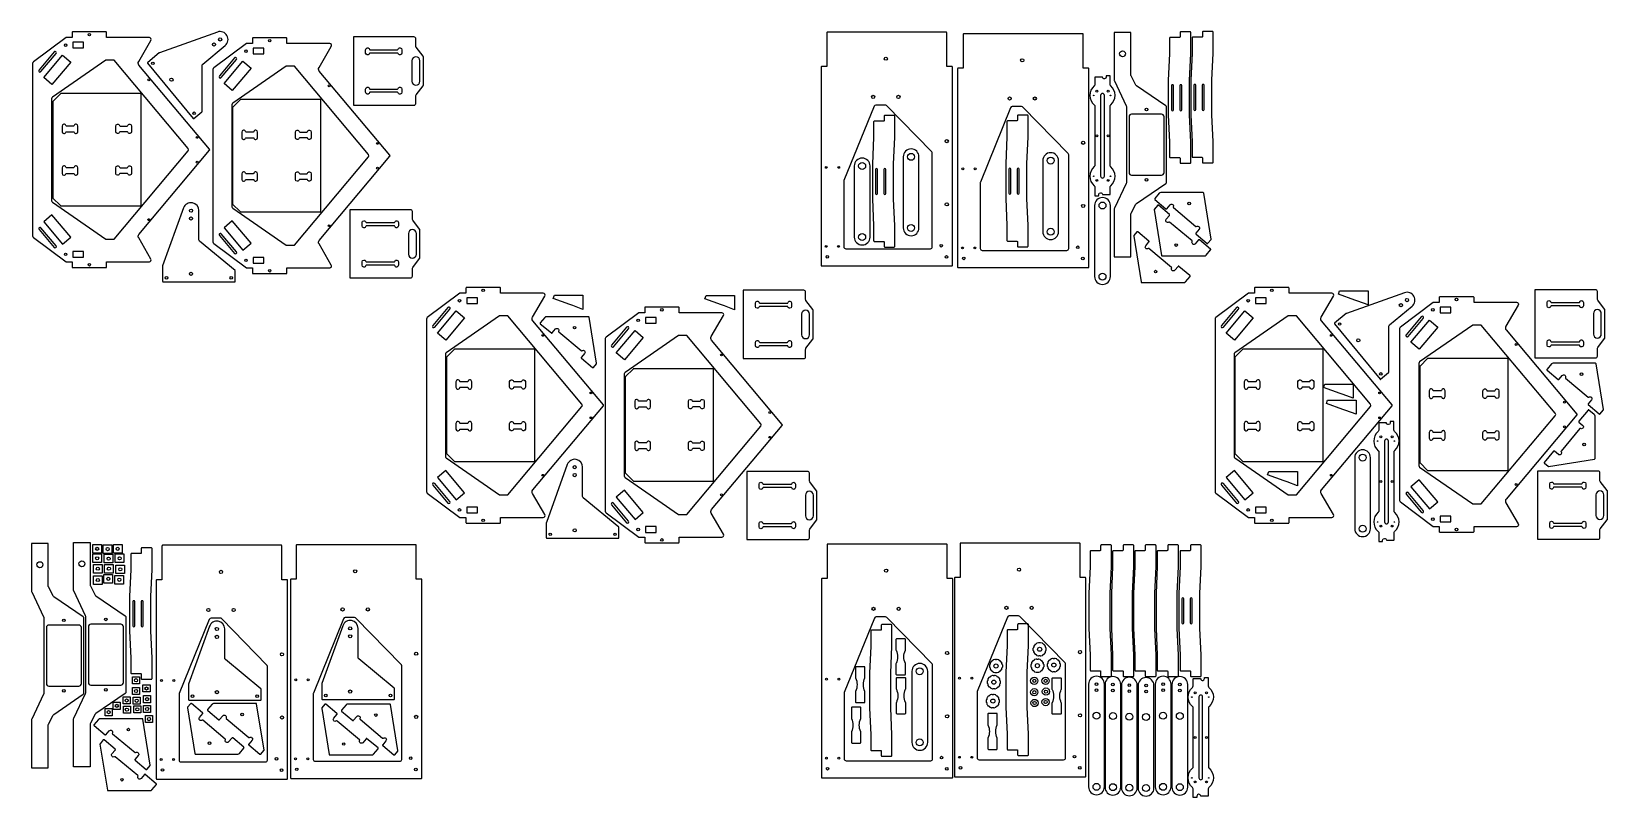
# Model space of a CAD drawing. Header units: millimetres. Extents: x -1778 to 3212, y -1781 to 643.
import ezdxf

# ---------------------------------------------------------------- set-up
doc = ezdxf.new("R2010")
doc.units = ezdxf.units.MM
doc.layers.add('Schneiden', color=7, linetype='Continuous')

msp = doc.modelspace()

# ---------------------------------------------------------------- linework, layer by layer
at = {"layer": 'Schneiden', "color": 250, "linetype": 'Continuous'}
for points in [[(-1437.8, 1.1), (-1214, 267.7, 0.36397), (-1214, 270.3), (-1437.8, 536.9, -0.317047), (-1438.7, 548.4), (-1399.7, 615, 0.579471), (-1404.9, 624), (-1540.4, 624), (-1540.4, 640, 0.414214), (-1542.4, 642), (-1647.4, 642, 0.414214), (-1649.4, 640), (-1649.4, 624), (-1668.5, 624), (-1772, 546.8, 0.236828), (-1774.4, 542), (-1774.4, -4, 0.236828), (-1772, -8.8), (-1668.5, -86), (-1649.4, -86), (-1649.4, -102, 0.414214), (-1647.4, -104), (-1542.4, -104, 0.414214), (-1540.4, -102), (-1540.4, -86), (-1404.9, -86, 0.579471), (-1399.7, -77), (-1438.7, -10.4, -0.317047)], [(-1238.1, 390), (-1238.1, 535.4, -0.223711), (-1235.9, 540), (-1164.9, 598.7, 0.839713), (-1189.2, 641.5), (-1372.7, 576, 0.087126), (-1373.3, 575.7), (-1410.1, 545.3, 0.414214), (-1410.3, 542.5), (-1265.7, 367.5, 0.414214), (-1264.3, 367.4), (-1238.9, 388.4, 0.223711)], [(-866.8, -17.9), (-643, 248.7, 0.36397), (-643, 251.3), (-866.8, 517.9, -0.317047), (-867.7, 529.4), (-828.7, 596, 0.579471), (-833.9, 605), (-969.4, 605), (-969.4, 621, 0.414214), (-971.4, 623), (-1076.4, 623, 0.414214), (-1078.4, 621), (-1078.4, 605), (-1097.5, 605), (-1201, 527.8, 0.236828), (-1203.4, 523), (-1203.4, -23, 0.236828), (-1201, -27.8), (-1097.5, -105), (-1078.4, -105), (-1078.4, -121, 0.414214), (-1076.4, -123), (-971.4, -123, 0.414214), (-969.4, -121), (-969.4, -105), (-833.9, -105, 0.579471), (-828.7, -96), (-867.7, -29.4, -0.317047)], [(-538.2, 471.2, 0.163344), (-537, 474.8), (-537, 561.2, 0.163344), (-538.2, 564.8), (-559.8, 593.3, -0.163344), (-561, 596.9), (-561, 620, 0.414214), (-567, 626), (-759, 626), (-759, 410), (-567, 410, 0.414214), (-561, 416), (-561, 439.1, -0.163344), (-559.8, 442.7)], [(757, -99), (767, -99), (1093, -99), (1103, -99), (1136, -99, 0.414214), (1138, -97), (1138, 530, 0.414214), (1136, 532), (1120, 532), (1120, 581.5), (1120, 591.5), (1120, 639, 0.414214), (1118, 641), (742, 641, 0.414214), (740, 639), (740, 591.5), (740, 581.5), (740, 532), (724, 532, 0.414214), (722, 530), (722, -97, 0.414214), (724, -99)], [(1189, -104), (1199, -104), (1525, -104), (1535, -104), (1568, -104, 0.414214), (1570, -102), (1570, 525, 0.414214), (1568, 527), (1552, 527), (1552, 576.5), (1552, 586.5), (1552, 634, 0.414214), (1550, 636), (1174, 636, 0.414214), (1172, 634), (1172, 586.5), (1172, 576.5), (1172, 527), (1156, 527, 0.414214), (1154, 525), (1154, -102, 0.414214), (1156, -104)], [(1720.7, 471.4, -0.121609), (1718.8, 473.6), (1703.7, 502.3, -0.121609), (1703, 505.1), (1703, 640), (1650, 640), (1650, 489.1, 0.11159), (1650.6, 486.5), (1688.2, 407.5, -0.11159), (1688.8, 404.9), (1688.8, 165.1, -0.11159), (1688.2, 162.5), (1650.6, 83.5, 0.11159), (1650, 80.9), (1650, -70), (1703, -70), (1703, 64.9, -0.121609), (1703.7, 67.7), (1718.8, 96.4, -0.121609), (1720.7, 98.6), (1813.4, 162.4, 0.246869), (1816, 167.3), (1816, 402.7, 0.246869), (1813.4, 407.6)], [(1830.5, 244), (1840.5, 244), (1856.5, 244, -0.414214), (1858.5, 242), (1858.5, 228, 0.414214), (1860.5, 226), (1890.5, 226, 0.414214), (1892.5, 228), (1892.5, 292.9, 0.01162), (1892.5, 293.1), (1888.5, 378.9, -0.01162), (1888.5, 379.1), (1888.5, 487.9, -0.01162), (1888.5, 488.1), (1892.5, 573.9, 0.01162), (1892.5, 574.1), (1892.5, 640, 0.414214), (1890.5, 642), (1860.5, 642, 0.414214), (1858.5, 640), (1858.5, 626, -0.414214), (1856.5, 624), (1840.5, 624), (1830.5, 624), (1827.5, 624, 0.414214), (1825.5, 622), (1825.5, 574.1, -0.01162), (1825.5, 573.9), (1821.5, 488.1, 0.01162), (1821.5, 487.9), (1821.5, 379.1, 0.01162), (1821.5, 378.9), (1825.5, 293.1, -0.01162), (1825.5, 292.9), (1825.5, 246, 0.414214), (1827.5, 244)], [(1901.5, 245), (1911.5, 245), (1927.5, 245, -0.414214), (1929.5, 243), (1929.5, 229, 0.414214), (1931.5, 227), (1961.5, 227, 0.414214), (1963.5, 229), (1963.5, 293.9, 0.01162), (1963.5, 294.1), (1959.5, 379.9, -0.01162), (1959.5, 380.1), (1959.5, 488.9, -0.01162), (1959.5, 489.1), (1963.5, 574.9, 0.01162), (1963.5, 575.1), (1963.5, 641, 0.414214), (1961.5, 643), (1931.5, 643, 0.414214), (1929.5, 641), (1929.5, 627, -0.414214), (1927.5, 625), (1911.5, 625), (1901.5, 625), (1898.5, 625, 0.414214), (1896.5, 623), (1896.5, 575.1, -0.01162), (1896.5, 574.9), (1892.5, 489.1, 0.01162), (1892.5, 488.9), (1892.5, 380.1, 0.01162), (1892.5, 379.9), (1896.5, 294.1, -0.01162), (1896.5, 293.9), (1896.5, 247, 0.414214), (1898.5, 245)], [(-1700.3, 573.2, 1), (-1706.6, 578.4), (-1754.3, 521.6, 1), (-1748, 516.3)], [(-1516.5, 552), (-1542.9, 552), (-1711.8, 435.3, 0.246315), (-1714.4, 430.3), (-1714.4, 107.7, 0.246315), (-1711.8, 102.7), (-1542.9, -14), (-1516.5, -14), (-1282.3, 265.1, 0.36397), (-1282.3, 272.9)], [(-1129.3, 554.2, 1), (-1135.6, 559.4), (-1183.3, 502.6, 1), (-1177, 497.3)], [(-619, 585.5, 0.340196), (-617, 586.9, -0.878153), (-605.2, 585.4), (-605.2, 575, -0.878153), (-617, 573.5, 0.340196), (-619, 575), (-706.3, 575, 0.340196), (-708.2, 573.5, -0.878153), (-720, 575), (-720, 585.4, -0.878153), (-708.2, 586.9, 0.340196), (-706.3, 585.5)], [(-573.5, 485.5, 1), (-548.5, 485.5), (-548.5, 550.5, 1), (-573.5, 550.5)], [(-1143.4, 88.7, 0.246315), (-1140.8, 83.7), (-971.9, -33), (-945.5, -33), (-711.3, 246.1, 0.36397), (-711.3, 253.9), (-945.5, 533), (-971.9, 533), (-1140.8, 416.3, 0.246315), (-1143.4, 411.3)], [(1637, 150.1, -0.218466), (1639.1, 154.7, 0.45717), (1639.3, 215.2, -0.217028), (1637.2, 219.7), (1637.2, 406.3, -0.217028), (1639.3, 410.8, 0.457998), (1639, 471.4, -0.219183), (1636.9, 476), (1636.9, 502, 0.414214), (1635.9, 503), (1625.9, 503, 0.414214), (1624.9, 502), (1624.9, 499, -0.930777), (1613, 498.1, 0.372825), (1612, 499), (1605.9, 499), (1595.9, 499), (1589.9, 499, 0.414214), (1588.9, 498), (1588.9, 475.8, -0.217748), (1586.8, 471.3, 0.459656), (1587.1, 410.5, -0.219898), (1589.2, 406), (1589.2, 220, -0.219898), (1587.1, 215.5, 0.460487), (1586.9, 154.7, -0.218466), (1589, 150.1), (1589, 124, 0.414214), (1590, 123), (1600, 123, 0.414214), (1601, 124), (1601, 127, -0.930777), (1612.9, 127.9, 0.372825), (1613.9, 127), (1620, 127), (1630, 127), (1636, 127, 0.414214), (1637, 128)], [(-706.3, 461.1), (-619, 461.1, 0.340196), (-617, 462.5, -0.878153), (-605.2, 461), (-605.2, 450.6, -0.878153), (-617, 449.1, 0.340196), (-619, 450.6), (-706.3, 450.6, 0.340196), (-708.2, 449.1, -0.878153), (-720, 450.6), (-720, 461, -0.878153), (-708.2, 462.5, 0.340196)], [(1831.5, 395.4, 1), (1837.9, 395.4), (1837.9, 471.6, 1), (1831.5, 471.6)], [(1864.3, 471.6, 1), (1857.9, 471.6), (1857.9, 395.4, 1), (1864.3, 395.4)], [(1902.5, 396.4, 1), (1908.9, 396.4), (1908.9, 472.6, 1), (1902.5, 472.6)], [(1935.3, 472.6, 1), (1928.9, 472.6), (1928.9, 396.4, 1), (1935.3, 396.4)], [(-1710.2, 115.9), (-1686.4, 92.1, 0.198912), (-1685, 91.5), (-1440.8, 91.5), (-1431.2, 91.5), (-1431.2, 446.5), (-1440.8, 446.5), (-1685, 446.5, 0.198912), (-1686.4, 445.9), (-1710.2, 422.1, 0.198912), (-1710.8, 420.7), (-1710.8, 117.3, 0.198912)], [(-1141.2, 96.9), (-1117.4, 73.1, 0.198912), (-1116, 72.5), (-871.8, 72.5), (-862.2, 72.5), (-862.2, 427.5), (-871.8, 427.5), (-1116, 427.5, 0.198912), (-1117.4, 426.9), (-1141.2, 403.1, 0.198912), (-1141.8, 401.7), (-1141.8, 98.3, 0.198912)], [(929.3, 408.6, 0.201931), (925, 410.4), (895.5, 410.4, 0.305354), (889.9, 406.7), (794.5, 171.5, 0.096637), (794.1, 169.3), (794.1, -38.6, 0.414214), (800.1, -44.6), (1068.1, -44.6, 0.414214), (1074.1, -38.6), (1074.1, 258, 0.195897), (1072.4, 262.2)], [(1361.3, 403.6, 0.201931), (1357, 405.4), (1327.5, 405.4, 0.305354), (1321.9, 401.7), (1226.5, 166.5, 0.096637), (1226.1, 164.3), (1226.1, -43.6, 0.414214), (1232.1, -49.6), (1500.1, -49.6, 0.414214), (1506.1, -43.6), (1506.1, 253, 0.195897), (1504.4, 257.2)], [(1607.2, 185, 1), (1619.2, 185), (1619.2, 441, 1), (1607.2, 441)], [(-1667.4, 343.9, -0.341999), (-1669.3, 345.4, 0.881018), (-1681.2, 343.9), (-1681.2, 326, 0.881018), (-1669.3, 324.5, -0.341999), (-1667.4, 326), (-1644.8, 326, -0.341999), (-1642.9, 324.5, 0.881018), (-1631.1, 326), (-1631.1, 343.9, 0.881018), (-1642.9, 345.4, -0.341999), (-1644.8, 343.9)], [(-1474.8, 344, 0.341999), (-1472.9, 345.5, -0.881018), (-1461.1, 344), (-1461.1, 326, -0.881018), (-1472.9, 324.5, 0.341999), (-1474.8, 326), (-1497.4, 326, 0.341999), (-1499.3, 324.5, -0.881018), (-1511.2, 326), (-1511.2, 344, -0.881018), (-1499.3, 345.5, 0.341999), (-1497.4, 344)], [(955.5, -37), (955.5, 27.9, 0.01162), (955.5, 28.1), (951.5, 113.9, -0.01162), (951.5, 114.1), (951.5, 222.9, -0.01162), (951.5, 223.1), (955.5, 308.9, 0.01162), (955.5, 309.1), (955.5, 375, 0.414214), (953.5, 377), (923.5, 377, 0.414214), (921.5, 375), (921.5, 361, -0.414214), (919.5, 359), (903.5, 359), (893.5, 359), (890.5, 359, 0.414214), (888.5, 357), (888.5, 309.1, -0.01162), (888.5, 308.9), (884.5, 223.1, 0.01162), (884.5, 222.9), (884.5, 114.1, 0.01162), (884.5, 113.9), (888.5, 28.1, -0.01162), (888.5, 27.9), (888.5, -19, 0.414214), (890.5, -21), (893.5, -21), (903.5, -21), (919.5, -21, -0.414214), (921.5, -23), (921.5, -37, 0.414214), (923.5, -39), (953.5, -39, 0.414214)], [(1377.5, -36), (1377.5, 28.9, 0.01162), (1377.5, 29.1), (1373.5, 114.9, -0.01162), (1373.5, 115.1), (1373.5, 223.9, -0.01162), (1373.5, 224.1), (1377.5, 309.9, 0.01162), (1377.5, 310.1), (1377.5, 376, 0.414214), (1375.5, 378), (1345.5, 378, 0.414214), (1343.5, 376), (1343.5, 362, -0.414214), (1341.5, 360), (1325.5, 360), (1315.5, 360), (1312.5, 360, 0.414214), (1310.5, 358), (1310.5, 310.1, -0.01162), (1310.5, 309.9), (1306.5, 224.1, 0.01162), (1306.5, 223.9), (1306.5, 115.1, 0.01162), (1306.5, 114.9), (1310.5, 29.1, -0.01162), (1310.5, 28.9), (1310.5, -18, 0.414214), (1312.5, -20), (1315.5, -20), (1325.5, -20), (1341.5, -20, -0.414214), (1343.5, -22), (1343.5, -36, 0.414214), (1345.5, -38), (1375.5, -38, 0.414214)], [(1705, 188.5), (1799.8, 188.5, 0.414214), (1807.8, 196.5), (1807.8, 373.5, 0.414214), (1799.8, 381.5), (1705, 381.5, 0.414214), (1697, 373.5), (1697, 196.5, 0.414214)], [(-1098.4, 324.9, -0.341999), (-1100.3, 326.4, 0.881018), (-1112.2, 324.9), (-1112.2, 307, 0.881018), (-1100.3, 305.5, -0.341999), (-1098.4, 307), (-1075.8, 307, -0.341999), (-1073.9, 305.5, 0.881018), (-1062.1, 307), (-1062.1, 324.9, 0.881018), (-1073.9, 326.4, -0.341999), (-1075.8, 324.9)], [(-905.8, 325, 0.341999), (-903.9, 326.5, -0.881018), (-892.1, 325), (-892.1, 307, -0.881018), (-903.9, 305.5, 0.341999), (-905.8, 307), (-928.4, 307, 0.341999), (-930.3, 305.5, -0.881018), (-942.2, 307), (-942.2, 325, -0.881018), (-930.3, 326.5, 0.341999), (-928.4, 325)], [(1032, 246.5, 1), (982, 246.5), (982, 21.5, 1), (1032, 21.5)], [(1474, 234.5, 1), (1424, 234.5), (1424, 9.5, 1), (1474, 9.5)], [(-1681.2, 194, 0.881018), (-1669.3, 192.5, -0.341999), (-1667.4, 194), (-1644.8, 194, -0.341999), (-1642.9, 192.5, 0.881018), (-1631.1, 194), (-1631.1, 212, 0.881018), (-1642.9, 213.5, -0.341999), (-1644.8, 212), (-1667.4, 212, -0.341999), (-1669.3, 213.5, 0.881018), (-1681.2, 212)], [(-1497.4, 212), (-1474.8, 212, 0.341999), (-1472.9, 213.5, -0.881018), (-1461.1, 212), (-1461.1, 194, -0.881018), (-1472.9, 192.5, 0.341999), (-1474.8, 194), (-1497.4, 194, 0.341999), (-1499.3, 192.5, -0.881018), (-1511.2, 194), (-1511.2, 212, -0.881018), (-1499.3, 213.5, 0.341999)], [(877, 217.5, 1), (827, 217.5), (827, -7.5, 1), (877, -7.5)], [(894.5, 130.4, 1), (900.9, 130.4), (900.9, 206.6, 1), (894.5, 206.6)], [(927.3, 206.6, 1), (920.9, 206.6), (920.9, 130.4, 1), (927.3, 130.4)], [(1316.5, 131.4, 1), (1322.9, 131.4), (1322.9, 207.6, 1), (1316.5, 207.6)], [(1349.3, 207.6, 1), (1342.9, 207.6), (1342.9, 131.4, 1), (1349.3, 131.4)], [(-1112.2, 175, 0.881018), (-1100.3, 173.5, -0.341999), (-1098.4, 175), (-1075.8, 175, -0.341999), (-1073.9, 173.5, 0.881018), (-1062.1, 175), (-1062.1, 193, 0.881018), (-1073.9, 194.5, -0.341999), (-1075.8, 193), (-1098.4, 193, -0.341999), (-1100.3, 194.5, 0.881018), (-1112.2, 193)], [(-928.4, 193), (-905.8, 193, 0.341999), (-903.9, 194.5, -0.881018), (-892.1, 193), (-892.1, 175, -0.881018), (-903.9, 173.5, 0.341999), (-905.8, 175), (-928.4, 175, 0.341999), (-930.3, 173.5, -0.881018), (-942.2, 175), (-942.2, 193, -0.881018), (-930.3, 194.5, 0.341999)], [(-1133.7, -113.2), (-1245.8, -20.6, -0.223711), (-1248, -16), (-1248, 76.2, 0.839713), (-1296.5, 84.7), (-1362.9, -98.5, 0.087126), (-1363, -99.2), (-1363, -146.8, 0.414214), (-1361, -148.8), (-1134, -148.8, 0.414214), (-1133, -147.8), (-1133, -114.8, 0.223711)], [(1638, 92.5, 1), (1588, 92.5), (1588, -132.5, 1), (1638, -132.5)], [(1827, 94.5, -0.881018), (1837, 88, 0.341999), (1837.5, 85.6), (1908.7, 25.9, 0.341999), (1911.1, 25.8, -0.881018), (1919.2, 17.1), (1908.9, 4.8, 0.414214), (1909.2, 2), (1944.1, -27.3, 0.414214), (1946.9, -27.1), (1956.7, -15.4, 0.217775), (1957.2, -13.8), (1933.8, 131.5, 0.36821), (1931.8, 133.2), (1797.5, 133.2, 0.221695), (1792.9, 131), (1778.7, 114.1, 0.414214), (1779, 111.3), (1813.9, 81.9, 0.414214), (1816.7, 82.2)], [(-570.8, 46.3, -0.163344), (-572, 49.9), (-572, 73, 0.414214), (-578, 79), (-770, 79), (-770, -137), (-578, -137, 0.414214), (-572, -131), (-572, -107.9, -0.163344), (-570.8, -104.3), (-549.2, -75.8, 0.163344), (-548, -72.2), (-548, 14.2, 0.163344), (-549.2, 17.8)], [(1907, -28.6, -0.881018), (1897, -22.2, 0.341999), (1896.5, -19.8), (1825.3, 39.9, 0.341999), (1822.9, 40, -0.881018), (1814.8, 48.8), (1825.1, 61, 0.414214), (1824.8, 63.8), (1789.9, 93.2, 0.414214), (1787.1, 92.9), (1777.3, 81.2, 0.217775), (1776.8, 79.6), (1800.2, -65.6, 0.36821), (1802.2, -67.3), (1936.5, -67.3, 0.221695), (1941.1, -65.2), (1955.3, -48.2, 0.414214), (1955.1, -45.4), (1920.1, -16.1, 0.414214), (1917.3, -16.4)], [(-1748, 21.7, 1), (-1754.3, 16.4), (-1706.6, -40.4, 1), (-1700.3, -35.2)], [(-1177, 2.7, 1), (-1183.3, -2.6), (-1135.6, -59.4, 1), (-1129.3, -54.2)], [(-630, 38.5, 0.340196), (-628, 39.9, -0.878153), (-616.2, 38.4), (-616.2, 28, -0.878153), (-628, 26.5, 0.340196), (-630, 28), (-717.3, 28, 0.340196), (-719.2, 26.5, -0.878153), (-731, 28), (-731, 38.4, -0.878153), (-719.2, 39.9, 0.340196), (-717.3, 38.5)], [(-584.5, -61.5, 1), (-559.5, -61.5), (-559.5, 3.5, 1), (-584.5, 3.5)], [(1842, -112.6, -0.881018), (1832, -106.2, 0.341999), (1831.5, -103.8), (1760.3, -44.1, 0.341999), (1757.9, -44, -0.881018), (1749.8, -35.2), (1760.1, -23, 0.414214), (1759.8, -20.2), (1724.9, 9.2, 0.414214), (1722.1, 8.9), (1712.3, -2.8, 0.217775), (1711.8, -4.4), (1735.2, -149.6, 0.36821), (1737.2, -151.3), (1871.5, -151.3, 0.221695), (1876.1, -149.2), (1890.3, -132.2, 0.414214), (1890.1, -129.4), (1855.1, -100.1, 0.414214), (1852.3, -100.4)], [(-616.2, -96.4, -0.878153), (-628, -97.9, 0.340196), (-630, -96.4), (-717.3, -96.4, 0.340196), (-719.2, -97.9, -0.878153), (-731, -96.4), (-731, -86, -0.878153), (-719.2, -84.5, 0.340196), (-717.3, -85.9), (-630, -85.9, 0.340196), (-628, -84.5, -0.878153), (-616.2, -86)], [(-190.8, -807.9), (33, -541.3, 0.36397), (33, -538.7), (-190.8, -272.1, -0.317047), (-191.7, -260.6), (-152.7, -194, 0.579471), (-157.9, -185), (-293.4, -185), (-293.4, -169, 0.414214), (-295.4, -167), (-400.4, -167, 0.414214), (-402.4, -169), (-402.4, -185), (-421.5, -185), (-525, -262.2, 0.236828), (-527.4, -267), (-527.4, -813, 0.236828), (-525, -817.8), (-421.5, -895), (-402.4, -895), (-402.4, -911, 0.414214), (-400.4, -913), (-295.4, -913, 0.414214), (-293.4, -911), (-293.4, -895), (-157.9, -895, 0.579471), (-152.7, -886), (-191.7, -819.4, -0.317047)], [(695.8, -330.8, 0.163344), (697, -327.2), (697, -240.8, 0.163344), (695.8, -237.2), (674.2, -208.7, -0.163344), (673, -205.1), (673, -182, 0.414214), (667, -176), (475, -176), (475, -392), (667, -392, 0.414214), (673, -386), (673, -362.9, -0.163344), (674.2, -359.3)], [(2203.6, -895), (2339.1, -895, 0.579471), (2344.3, -886), (2305.3, -819.4, -0.317047), (2306.2, -807.9), (2530, -541.3, 0.36397), (2530, -538.7), (2306.2, -272.1, -0.317047), (2305.3, -260.6), (2344.3, -194, 0.579471), (2339.1, -185), (2203.6, -185), (2203.6, -169, 0.414214), (2201.6, -167), (2096.6, -167, 0.414214), (2094.6, -169), (2094.6, -185), (2075.5, -185), (1972, -262.2, 0.236828), (1969.6, -267), (1969.6, -813, 0.236828), (1972, -817.8), (2075.5, -895), (2094.6, -895), (2094.6, -911, 0.414214), (2096.6, -913), (2201.6, -913, 0.414214), (2203.6, -911)], [(2384.7, -249.3), (2347.9, -279.7, 0.414214), (2347.7, -282.5), (2492.3, -457.5, 0.414214), (2493.7, -457.6), (2519.1, -436.6, 0.223711), (2519.9, -435), (2519.9, -289.6, -0.223711), (2522.1, -285), (2593.1, -226.3, 0.839713), (2568.8, -183.5), (2385.3, -249, 0.087126)], [(2891.2, -836.9, 0.317047), (2890.3, -848.4), (2929.3, -915, -0.579471), (2924.1, -924), (2788.6, -924), (2788.6, -940, -0.414214), (2786.6, -942), (2681.6, -942, -0.414214), (2679.6, -940), (2679.6, -924), (2660.5, -924), (2557, -846.8, -0.236828), (2554.6, -842), (2554.6, -296, -0.236828), (2557, -291.2), (2660.5, -214), (2679.6, -214), (2679.6, -198, -0.414214), (2681.6, -196), (2786.6, -196, -0.414214), (2788.6, -198), (2788.6, -214), (2924.1, -214, -0.579471), (2929.3, -223), (2890.3, -289.6, 0.317047), (2891.2, -301.1), (3115, -567.7, -0.36397), (3115, -570.3)], [(3181.2, -206.7, -0.163344), (3180, -203.1), (3180, -180, 0.414214), (3174, -174), (2982, -174), (2982, -390), (3174, -390, 0.414214), (3180, -384), (3180, -360.9, -0.163344), (3181.2, -357.3), (3202.8, -328.8, 0.163344), (3204, -325.2), (3204, -238.8, 0.163344), (3202.8, -235.2)], [(-453.3, -235.8, 1), (-459.6, -230.6), (-507.3, -287.4, 1), (-501, -292.7)], [(375.3, -869.9), (599, -603.3, 0.36397), (599, -600.7), (375.3, -334.1, -0.317047), (374.3, -322.6), (413.3, -256, 0.579471), (408.1, -247), (272.6, -247), (272.6, -231, 0.414214), (270.6, -229), (165.6, -229, 0.414214), (163.6, -231), (163.6, -247), (144.5, -247), (41, -324.2, 0.236828), (38.6, -329), (38.6, -875, 0.236828), (41, -879.8), (144.5, -957), (163.6, -957), (163.6, -973, 0.414214), (165.6, -975), (270.6, -975, 0.414214), (272.6, -973), (272.6, -957), (408.1, -957, 0.579471), (413.3, -948), (374.3, -881.4, -0.317047)], [(628.8, -216.6), (628.8, -227, -0.878153), (617, -228.5, 0.340196), (615, -227), (527.7, -227, 0.340196), (525.8, -228.5, -0.878153), (514, -227), (514, -216.6, -0.878153), (525.8, -215.1, 0.340196), (527.7, -216.5), (615, -216.5, 0.340196), (617, -215.1, -0.878153)], [(660.5, -316.5, 1), (685.5, -316.5), (685.5, -251.5, 1), (660.5, -251.5)], [(2043.7, -235.8, 1), (2037.4, -230.6), (1989.7, -287.4, 1), (1996, -292.7)], [(3122, -214.5, 0.340196), (3124, -213.1, -0.878153), (3135.8, -214.6), (3135.8, -225, -0.878153), (3124, -226.5, 0.340196), (3122, -225), (3034.7, -225, 0.340196), (3032.8, -226.5, -0.878153), (3021, -225), (3021, -214.6, -0.878153), (3032.8, -213.1, 0.340196), (3034.7, -214.5)], [(3167.5, -314.5, 1), (3192.5, -314.5), (3192.5, -249.5, 1), (3167.5, -249.5)], [(-467.4, -701.3, 0.246315), (-464.8, -706.3), (-295.9, -823), (-269.5, -823), (-35.3, -543.9, 0.36397), (-35.3, -536.1), (-269.5, -257), (-295.9, -257), (-464.8, -373.7, 0.246315), (-467.4, -378.7)], [(-119, -298.4, -0.881018), (-109, -304.8, 0.341999), (-108.5, -307.2), (-37.3, -366.9, 0.341999), (-34.9, -367, -0.881018), (-26.8, -375.8), (-37.1, -388, 0.414214), (-36.8, -390.8), (-1.9, -420.1, 0.414214), (0.9, -419.9), (10.7, -408.2, 0.217775), (11.2, -406.6), (-12.2, -261.3, 0.36821), (-14.2, -259.7), (-148.5, -259.7, 0.221695), (-153.1, -261.8), (-167.3, -278.7, 0.414214), (-167, -281.6), (-132.1, -310.9, 0.414214), (-129.3, -310.6)], [(112.7, -297.8, 1), (106.4, -292.6), (58.7, -349.4, 1), (65, -354.7)], [(2029.6, -701.3, 0.246315), (2032.2, -706.3), (2201.1, -823), (2227.5, -823), (2461.7, -543.9, 0.36397), (2461.7, -536.1), (2227.5, -257), (2201.1, -257), (2032.2, -373.7, 0.246315), (2029.6, -378.7)], [(2628.7, -264.8, 1), (2622.4, -259.6), (2574.7, -316.4, 1), (2581, -321.7)], [(2614.6, -730.3, 0.246315), (2617.2, -735.3), (2786.1, -852), (2812.5, -852), (3046.7, -572.9, 0.36397), (3046.7, -565.1), (2812.5, -286), (2786.1, -286), (2617.2, -402.7, 0.246315), (2614.6, -407.7)], [(296.5, -319), (270.1, -319), (101.2, -435.7, 0.246315), (98.6, -440.7), (98.6, -763.3, 0.246315), (101.2, -768.3), (270.1, -885), (296.5, -885), (530.8, -605.9, 0.36397), (530.8, -598.1)], [(527.7, -340.9), (615, -340.9, 0.340196), (617, -339.5, -0.878153), (628.8, -341), (628.8, -351.4, -0.878153), (617, -352.9, 0.340196), (615, -351.4), (527.7, -351.4, 0.340196), (525.8, -352.9, -0.878153), (514, -351.4), (514, -341, -0.878153), (525.8, -339.5, 0.340196)], [(3034.7, -338.9), (3122, -338.9, 0.340196), (3124, -337.5, -0.878153), (3135.8, -339), (3135.8, -349.4, -0.878153), (3124, -350.9, 0.340196), (3122, -349.4), (3034.7, -349.4, 0.340196), (3032.8, -350.9, -0.878153), (3021, -349.4), (3021, -339, -0.878153), (3032.8, -337.5, 0.340196)], [(-463.2, -693.1), (-439.4, -716.9, 0.198912), (-438, -717.5), (-193.8, -717.5), (-184.2, -717.5), (-184.2, -362.5), (-193.8, -362.5), (-438, -362.5, 0.198912), (-439.4, -363.1), (-463.2, -386.9, 0.198912), (-463.8, -388.3), (-463.8, -691.7, 0.198912)], [(2032.8, -693.1), (2056.6, -716.9, 0.198912), (2058, -717.5), (2302.2, -717.5), (2311.8, -717.5), (2311.8, -362.5), (2302.2, -362.5), (2058, -362.5, 0.198912), (2056.6, -363.1), (2032.8, -386.9, 0.198912), (2032.2, -388.3), (2032.2, -691.7, 0.198912)], [(2618.8, -722.1), (2642.6, -745.9, 0.198912), (2644, -746.5), (2888.2, -746.5), (2897.8, -746.5), (2897.8, -391.5), (2888.2, -391.5), (2644, -391.5, 0.198912), (2642.6, -392.1), (2618.8, -415.9, 0.198912), (2618.2, -417.3), (2618.2, -720.7, 0.198912)], [(102.8, -755.1), (126.6, -778.9, 0.198912), (128, -779.5), (372.2, -779.5), (381.8, -779.5), (381.8, -424.5), (372.2, -424.5), (128, -424.5, 0.198912), (126.6, -425.1), (102.8, -448.9, 0.198912), (102.2, -450.3), (102.2, -753.7, 0.198912)], [(3069, -445.4, -0.881018), (3079, -451.8, 0.341999), (3079.5, -454.2), (3150.7, -513.9, 0.341999), (3153.1, -514, -0.881018), (3161.2, -522.8), (3150.9, -535, 0.414214), (3151.2, -537.8), (3186.1, -567.1, 0.414214), (3188.9, -566.9), (3198.7, -555.2, 0.217775), (3199.2, -553.6), (3175.8, -408.3, 0.36821), (3173.8, -406.7), (3039.5, -406.7, 0.221695), (3034.9, -408.8), (3020.7, -425.7, 0.414214), (3021, -428.6), (3055.9, -457.9, 0.414214), (3058.7, -457.6)], [(-420.4, -465.1, -0.341999), (-422.3, -463.6, 0.881018), (-434.2, -465.1), (-434.2, -483, 0.881018), (-422.3, -484.5, -0.341999), (-420.4, -483), (-397.8, -483, -0.341999), (-395.9, -484.5, 0.881018), (-384.1, -483), (-384.1, -465.1, 0.881018), (-395.9, -463.6, -0.341999), (-397.8, -465.1)], [(-227.8, -465, 0.341999), (-225.9, -463.5, -0.881018), (-214.1, -465), (-214.1, -483, -0.881018), (-225.9, -484.5, 0.341999), (-227.8, -483), (-250.4, -483, 0.341999), (-252.3, -484.5, -0.881018), (-264.2, -483), (-264.2, -465, -0.881018), (-252.3, -463.5, 0.341999), (-250.4, -465)], [(2075.6, -465.1, -0.341999), (2073.7, -463.6, 0.881018), (2061.8, -465.1), (2061.8, -483, 0.881018), (2073.7, -484.5, -0.341999), (2075.6, -483), (2098.2, -483, -0.341999), (2100.1, -484.5, 0.881018), (2111.9, -483), (2111.9, -465.1, 0.881018), (2100.1, -463.6, -0.341999), (2098.2, -465.1)], [(2268.2, -465, 0.341999), (2270.1, -463.5, -0.881018), (2281.9, -465), (2281.9, -483, -0.881018), (2270.1, -484.5, 0.341999), (2268.2, -483), (2245.6, -483, 0.341999), (2243.7, -484.5, -0.881018), (2231.8, -483), (2231.8, -465, -0.881018), (2243.7, -463.5, 0.341999), (2245.6, -465)], [(2661.6, -494.1, -0.341999), (2659.7, -492.6, 0.881018), (2647.8, -494.1), (2647.8, -512, 0.881018), (2659.7, -513.5, -0.341999), (2661.6, -512), (2684.2, -512, -0.341999), (2686.1, -513.5, 0.881018), (2697.9, -512), (2697.9, -494.1, 0.881018), (2686.1, -492.6, -0.341999), (2684.2, -494.1)], [(2854.2, -494, 0.341999), (2856.1, -492.5, -0.881018), (2867.9, -494), (2867.9, -512, -0.881018), (2856.1, -513.5, 0.341999), (2854.2, -512), (2831.6, -512, 0.341999), (2829.7, -513.5, -0.881018), (2817.8, -512), (2817.8, -494, -0.881018), (2829.7, -492.5, 0.341999), (2831.6, -494)], [(145.6, -527.1, -0.341999), (143.7, -525.6, 0.881018), (131.8, -527.1), (131.8, -545, 0.881018), (143.7, -546.5, -0.341999), (145.6, -545), (168.2, -545, -0.341999), (170.1, -546.5, 0.881018), (181.9, -545), (181.9, -527.1, 0.881018), (170.1, -525.6, -0.341999), (168.2, -527.1)], [(338.2, -527, 0.341999), (340.1, -525.5, -0.881018), (351.9, -527), (351.9, -545, -0.881018), (340.1, -546.5, 0.341999), (338.2, -545), (315.6, -545, 0.341999), (313.7, -546.5, -0.881018), (301.8, -545), (301.8, -527, -0.881018), (313.7, -525.5, 0.341999), (315.6, -527)], [(-434.2, -615, 0.881018), (-422.3, -616.5, -0.341999), (-420.4, -615), (-397.8, -615, -0.341999), (-395.9, -616.5, 0.881018), (-384.1, -615), (-384.1, -597, 0.881018), (-395.9, -595.5, -0.341999), (-397.8, -597), (-420.4, -597, -0.341999), (-422.3, -595.5, 0.881018), (-434.2, -597)], [(-250.4, -597), (-227.8, -597, 0.341999), (-225.9, -595.5, -0.881018), (-214.1, -597), (-214.1, -615, -0.881018), (-225.9, -616.5, 0.341999), (-227.8, -615), (-250.4, -615, 0.341999), (-252.3, -616.5, -0.881018), (-264.2, -615), (-264.2, -597, -0.881018), (-252.3, -595.5, 0.341999)], [(2061.8, -615, 0.881018), (2073.7, -616.5, -0.341999), (2075.6, -615), (2098.2, -615, -0.341999), (2100.1, -616.5, 0.881018), (2111.9, -615), (2111.9, -597, 0.881018), (2100.1, -595.5, -0.341999), (2098.2, -597), (2075.6, -597, -0.341999), (2073.7, -595.5, 0.881018), (2061.8, -597)], [(2245.6, -597), (2268.2, -597, 0.341999), (2270.1, -595.5, -0.881018), (2281.9, -597), (2281.9, -615, -0.881018), (2270.1, -616.5, 0.341999), (2268.2, -615), (2245.6, -615, 0.341999), (2243.7, -616.5, -0.881018), (2231.8, -615), (2231.8, -597, -0.881018), (2243.7, -595.5, 0.341999)], [(2488.3, -688), (2488.3, -874, -0.219898), (2486.1, -878.5, 0.460487), (2486, -939.3, -0.218466), (2488.1, -943.9), (2488.1, -970, 0.414214), (2489.1, -971), (2499.1, -971, 0.414214), (2500.1, -970), (2500.1, -967, -0.930777), (2512, -966.1, 0.372825), (2513, -967), (2519, -967), (2529, -967), (2535.1, -967, 0.414214), (2536.1, -966), (2536.1, -943.9, -0.218466), (2538.1, -939.3, 0.45717), (2538.3, -878.8, -0.217028), (2536.3, -874.3), (2536.3, -687.7, -0.217028), (2538.3, -683.2, 0.457998), (2538.1, -622.6, -0.219183), (2536, -618), (2536, -592, 0.414214), (2535, -591), (2525, -591, 0.414214), (2524, -592), (2524, -595, -0.930777), (2512, -595.9, 0.372825), (2511, -595), (2505, -595), (2495, -595), (2489, -595, 0.414214), (2488, -596), (2488, -618.2, -0.217748), (2485.9, -622.7, 0.459656), (2486.1, -683.5, -0.219898)], [(3133.8, -603.3, -0.881018), (3127.3, -613.3, 0.341999), (3124.9, -613.8), (3065.2, -685, 0.341999), (3065.1, -687.4, -0.881018), (3056.4, -695.5), (3044.1, -685.2, 0.414214), (3041.3, -685.5), (3012, -720.4, 0.414214), (3012.2, -723.2), (3023.9, -733, 0.217775), (3025.5, -733.5), (3170.8, -710.1, 0.36821), (3172.5, -708.1), (3172.5, -573.8, 0.221695), (3170.3, -569.2), (3153.4, -555, 0.414214), (3150.6, -555.2), (3121.3, -590.2, 0.414214), (3121.5, -593)], [(2506.3, -909, 1), (2518.3, -909), (2518.3, -653, 1), (2506.3, -653)], [(2647.8, -644, 0.881018), (2659.7, -645.5, -0.341999), (2661.6, -644), (2684.2, -644, -0.341999), (2686.1, -645.5, 0.881018), (2697.9, -644), (2697.9, -626, 0.881018), (2686.1, -624.5, -0.341999), (2684.2, -626), (2661.6, -626, -0.341999), (2659.7, -624.5, 0.881018), (2647.8, -626)], [(2831.6, -626), (2854.2, -626, 0.341999), (2856.1, -624.5, -0.881018), (2867.9, -626), (2867.9, -644, -0.881018), (2856.1, -645.5, 0.341999), (2854.2, -644), (2831.6, -644, 0.341999), (2829.7, -645.5, -0.881018), (2817.8, -644), (2817.8, -626, -0.881018), (2829.7, -624.5, 0.341999)], [(131.8, -677, 0.881018), (143.7, -678.5, -0.341999), (145.6, -677), (168.2, -677, -0.341999), (170.1, -678.5, 0.881018), (181.9, -677), (181.9, -659, 0.881018), (170.1, -657.5, -0.341999), (168.2, -659), (145.6, -659, -0.341999), (143.7, -657.5, 0.881018), (131.8, -659)], [(315.6, -659), (338.2, -659, 0.341999), (340.1, -657.5, -0.881018), (351.9, -659), (351.9, -677, -0.881018), (340.1, -678.5, 0.341999), (338.2, -677), (315.6, -677, 0.341999), (313.7, -678.5, -0.881018), (301.8, -677), (301.8, -659, -0.881018), (313.7, -657.5, 0.341999)], [(2461.6, -705.5, 1), (2411.6, -705.5), (2411.6, -930.5, 1), (2461.6, -930.5)], [(-148, -911.2), (-148, -958.8, 0.414214), (-146, -960.8), (81, -960.8, 0.414214), (82, -959.8), (82, -926.8, 0.223711), (81.3, -925.2), (-30.8, -832.6, -0.223711), (-33, -828), (-33, -735.8, 0.839713), (-81.5, -727.3), (-147.9, -910.5, 0.087126)], [(3210.8, -902.8, 0.163344), (3212, -899.2), (3212, -812.8, 0.163344), (3210.8, -809.2), (3189.2, -780.7, -0.163344), (3188, -777.1), (3188, -754, 0.414214), (3182, -748), (2990, -748), (2990, -964), (3182, -964, 0.414214), (3188, -958), (3188, -934.9, -0.163344), (3189.2, -931.3)], [(-501, -787.3, 1), (-507.3, -792.6), (-459.6, -849.4, 1), (-453.3, -844.2)], [(686.2, -781.7, -0.163344), (685, -778.1), (685, -755, 0.414214), (679, -749), (487, -749), (487, -965), (679, -965, 0.414214), (685, -959), (685, -935.9, -0.163344), (686.2, -932.3), (707.8, -903.8, 0.163344), (709, -900.2), (709, -813.8, 0.163344), (707.8, -810.2)], [(526, -789.6, -0.878153), (537.8, -788.1, 0.340196), (539.7, -789.5), (627, -789.5, 0.340196), (629, -788.1, -0.878153), (640.8, -789.6), (640.8, -800, -0.878153), (629, -801.5, 0.340196), (627, -800), (539.7, -800, 0.340196), (537.8, -801.5, -0.878153), (526, -800)], [(1996, -787.3, 1), (1989.7, -792.6), (2037.4, -849.4, 1), (2043.7, -844.2)], [(3143.8, -788.6), (3143.8, -799, -0.878153), (3132, -800.5, 0.340196), (3130, -799), (3042.7, -799, 0.340196), (3040.8, -800.5, -0.878153), (3029, -799), (3029, -788.6, -0.878153), (3040.8, -787.1, 0.340196), (3042.7, -788.5), (3130, -788.5, 0.340196), (3132, -787.1, -0.878153)], [(65, -849.3, 1), (58.7, -854.6), (106.4, -911.4, 1), (112.7, -906.2)], [(672.5, -889.5, 1), (697.5, -889.5), (697.5, -824.5, 1), (672.5, -824.5)], [(2581, -816.3, 1), (2574.7, -821.6), (2622.4, -878.4, 1), (2628.7, -873.2)], [(3175.5, -888.5, 1), (3200.5, -888.5), (3200.5, -823.5, 1), (3175.5, -823.5)], [(640.8, -924.4, -0.878153), (629, -925.9, 0.340196), (627, -924.4), (539.7, -924.4, 0.340196), (537.8, -925.9, -0.878153), (526, -924.4), (526, -914, -0.878153), (537.8, -912.5, 0.340196), (539.7, -913.9), (627, -913.9, 0.340196), (629, -912.5, -0.878153), (640.8, -914)], [(3042.7, -912.9), (3130, -912.9, 0.340196), (3132, -911.5, -0.878153), (3143.8, -913), (3143.8, -923.4, -0.878153), (3132, -924.9, 0.340196), (3130, -923.4), (3042.7, -923.4, 0.340196), (3040.8, -924.9, -0.878153), (3029, -923.4), (3029, -913, -0.878153), (3040.8, -911.5, 0.340196)], [(-1707.3, -1145.6, -0.121609), (-1709.2, -1143.4), (-1724.3, -1114.7, -0.121609), (-1725, -1111.9), (-1725, -977), (-1778, -977), (-1778, -1127.9, 0.11159), (-1777.4, -1130.5), (-1739.8, -1209.5, -0.11159), (-1739.2, -1212.1), (-1739.2, -1451.9, -0.11159), (-1739.8, -1454.5), (-1777.4, -1533.5, 0.11159), (-1778, -1536.1), (-1778, -1687), (-1725, -1687), (-1725, -1552.1, -0.121609), (-1724.3, -1549.3), (-1709.2, -1520.6, -0.121609), (-1707.3, -1518.4), (-1614.6, -1454.6, 0.246869), (-1612, -1449.7), (-1612, -1214.3, 0.246869), (-1614.6, -1209.4)], [(-1574.3, -1142.6), (-1481.6, -1206.4, -0.246869), (-1479, -1211.3), (-1479, -1446.7, -0.246869), (-1481.6, -1451.6), (-1574.3, -1515.4, 0.121609), (-1576.2, -1517.6), (-1591.3, -1546.3, 0.121609), (-1592, -1549.1), (-1592, -1684), (-1645, -1684), (-1645, -1533.1, -0.11159), (-1644.4, -1530.5), (-1606.8, -1451.5, 0.11159), (-1606.2, -1448.9), (-1606.2, -1209.1, 0.11159), (-1606.8, -1206.5), (-1644.4, -1127.5, -0.11159), (-1645, -1124.9), (-1645, -974), (-1592, -974), (-1592, -1108.9, 0.121609), (-1591.3, -1111.7), (-1576.2, -1140.4, 0.121609)], [(-1396.5, -1405), (-1396.5, -1340.1, 0.01162), (-1396.5, -1339.9), (-1400.5, -1254.1, -0.01162), (-1400.5, -1253.9), (-1400.5, -1145.1, -0.01162), (-1400.5, -1144.9), (-1396.5, -1059.1, 0.01162), (-1396.5, -1058.9), (-1396.5, -993, 0.414214), (-1398.5, -991), (-1428.5, -991, 0.414214), (-1430.5, -993), (-1430.5, -1007, -0.414214), (-1432.5, -1009), (-1448.5, -1009), (-1458.5, -1009), (-1461.5, -1009, 0.414214), (-1463.5, -1011), (-1463.5, -1058.9, -0.01162), (-1463.5, -1059.1), (-1467.5, -1144.9, 0.01162), (-1467.5, -1145.1), (-1467.5, -1253.9, 0.01162), (-1467.5, -1254.1), (-1463.5, -1339.9, -0.01162), (-1463.5, -1340.1), (-1463.5, -1387, 0.414214), (-1461.5, -1389), (-1458.5, -1389), (-1448.5, -1389), (-1432.5, -1389, -0.414214), (-1430.5, -1391), (-1430.5, -1405, 0.414214), (-1428.5, -1407), (-1398.5, -1407, 0.414214)], [(-1348, -1723), (-1338, -1723), (-1012, -1723), (-1002, -1723), (-969, -1723, 0.414214), (-967, -1721), (-967, -1094, 0.414214), (-969, -1092), (-985, -1092), (-985, -1042.5), (-985, -1032.5), (-985, -985, 0.414214), (-987, -983), (-1363, -983, 0.414214), (-1365, -985), (-1365, -1032.5), (-1365, -1042.5), (-1365, -1092), (-1381, -1092, 0.414214), (-1383, -1094), (-1383, -1721, 0.414214), (-1381, -1723)], [(-923, -1721), (-913, -1721), (-587, -1721), (-577, -1721), (-544, -1721, 0.414214), (-542, -1719), (-542, -1092, 0.414214), (-544, -1090), (-560, -1090), (-560, -1040.5), (-560, -1030.5), (-560, -983, 0.414214), (-562, -981), (-938, -981, 0.414214), (-940, -983), (-940, -1030.5), (-940, -1040.5), (-940, -1090), (-956, -1090, 0.414214), (-958, -1092), (-958, -1719, 0.414214), (-956, -1721)], [(758, -1719), (768, -1719), (1094, -1719), (1104, -1719), (1137, -1719, 0.414214), (1139, -1717), (1139, -1090, 0.414214), (1137, -1088), (1121, -1088), (1121, -1038.5), (1121, -1028.5), (1121, -981, 0.414214), (1119, -979), (743, -979, 0.414214), (741, -981), (741, -1028.5), (741, -1038.5), (741, -1088), (725, -1088, 0.414214), (723, -1090), (723, -1717, 0.414214), (725, -1719)], [(1179, -1716), (1189, -1716), (1515, -1716), (1525, -1716), (1558, -1716, 0.414214), (1560, -1714), (1560, -1087, 0.414214), (1558, -1085), (1542, -1085), (1542, -1035.5), (1542, -1025.5), (1542, -978, 0.414214), (1540, -976), (1164, -976, 0.414214), (1162, -978), (1162, -1025.5), (1162, -1035.5), (1162, -1085), (1146, -1085, 0.414214), (1144, -1087), (1144, -1714, 0.414214), (1146, -1716)], [(1641.2, -1396), (1641.2, -1331.1, 0.01162), (1641.2, -1330.9), (1637.2, -1245.1, -0.01162), (1637.2, -1244.9), (1637.2, -1136.1, -0.01162), (1637.2, -1135.9), (1641.2, -1050.1, 0.01162), (1641.2, -1049.9), (1641.2, -984, 0.414214), (1639.2, -982), (1609.2, -982, 0.414214), (1607.2, -984), (1607.2, -998, -0.414214), (1605.2, -1000), (1589.2, -1000), (1579.2, -1000), (1576.2, -1000, 0.414214), (1574.2, -1002), (1574.2, -1049.9, -0.01162), (1574.2, -1050.1), (1570.2, -1135.9, 0.01162), (1570.2, -1136.1), (1570.2, -1244.9, 0.01162), (1570.2, -1245.1), (1574.2, -1330.9, -0.01162), (1574.2, -1331.1), (1574.2, -1378, 0.414214), (1576.2, -1380), (1579.2, -1380), (1589.2, -1380), (1605.2, -1380, -0.414214), (1607.2, -1382), (1607.2, -1396, 0.414214), (1609.2, -1398), (1639.2, -1398, 0.414214)], [(1650.2, -1380), (1660.2, -1380), (1676.2, -1380, -0.414214), (1678.2, -1382), (1678.2, -1396, 0.414214), (1680.2, -1398), (1710.2, -1398, 0.414214), (1712.2, -1396), (1712.2, -1331.1, 0.01162), (1712.2, -1330.9), (1708.2, -1245.1, -0.01162), (1708.2, -1244.9), (1708.2, -1136.1, -0.01162), (1708.2, -1135.9), (1712.2, -1050.1, 0.01162), (1712.2, -1049.9), (1712.2, -984, 0.414214), (1710.2, -982), (1680.2, -982, 0.414214), (1678.2, -984), (1678.2, -998, -0.414214), (1676.2, -1000), (1660.2, -1000), (1650.2, -1000), (1647.2, -1000, 0.414214), (1645.2, -1002), (1645.2, -1049.9, -0.01162), (1645.2, -1050.1), (1641.2, -1135.9, 0.01162), (1641.2, -1136.1), (1641.2, -1244.9, 0.01162), (1641.2, -1245.1), (1645.2, -1330.9, -0.01162), (1645.2, -1331.1), (1645.2, -1378, 0.414214), (1647.2, -1380)], [(1782.5, -1396), (1782.5, -1331.1, 0.01162), (1782.5, -1330.9), (1778.5, -1245.1, -0.01162), (1778.5, -1244.9), (1778.5, -1136.1, -0.01162), (1778.5, -1135.9), (1782.5, -1050.1, 0.01162), (1782.5, -1049.9), (1782.5, -984, 0.414214), (1780.5, -982), (1750.5, -982, 0.414214), (1748.5, -984), (1748.5, -998, -0.414214), (1746.5, -1000), (1730.5, -1000), (1720.5, -1000), (1717.5, -1000, 0.414214), (1715.5, -1002), (1715.5, -1049.9, -0.01162), (1715.5, -1050.1), (1711.5, -1135.9, 0.01162), (1711.5, -1136.1), (1711.5, -1244.9, 0.01162), (1711.5, -1245.1), (1715.5, -1330.9, -0.01162), (1715.5, -1331.1), (1715.5, -1378, 0.414214), (1717.5, -1380), (1720.5, -1380), (1730.5, -1380), (1746.5, -1380, -0.414214), (1748.5, -1382), (1748.5, -1396, 0.414214), (1750.5, -1398), (1780.5, -1398, 0.414214)], [(1791.5, -1380), (1801.5, -1380), (1817.5, -1380, -0.414214), (1819.5, -1382), (1819.5, -1396, 0.414214), (1821.5, -1398), (1851.5, -1398, 0.414214), (1853.5, -1396), (1853.5, -1331.1, 0.01162), (1853.5, -1330.9), (1849.5, -1245.1, -0.01162), (1849.5, -1244.9), (1849.5, -1136.1, -0.01162), (1849.5, -1135.9), (1853.5, -1050.1, 0.01162), (1853.5, -1049.9), (1853.5, -984, 0.414214), (1851.5, -982), (1821.5, -982, 0.414214), (1819.5, -984), (1819.5, -998, -0.414214), (1817.5, -1000), (1801.5, -1000), (1791.5, -1000), (1788.5, -1000, 0.414214), (1786.5, -1002), (1786.5, -1049.9, -0.01162), (1786.5, -1050.1), (1782.5, -1135.9, 0.01162), (1782.5, -1136.1), (1782.5, -1244.9, 0.01162), (1782.5, -1245.1), (1786.5, -1330.9, -0.01162), (1786.5, -1331.1), (1786.5, -1378, 0.414214), (1788.5, -1380)], [(1863.5, -1380), (1873.5, -1380), (1889.5, -1380, -0.414214), (1891.5, -1382), (1891.5, -1396, 0.414214), (1893.5, -1398), (1923.5, -1398, 0.414214), (1925.5, -1396), (1925.5, -1331.1, 0.01162), (1925.5, -1330.9), (1921.5, -1245.1, -0.01162), (1921.5, -1244.9), (1921.5, -1136.1, -0.01162), (1921.5, -1135.9), (1925.5, -1050.1, 0.01162), (1925.5, -1049.9), (1925.5, -984, 0.414214), (1923.5, -982), (1893.5, -982, 0.414214), (1891.5, -984), (1891.5, -998, -0.414214), (1889.5, -1000), (1873.5, -1000), (1863.5, -1000), (1860.5, -1000, 0.414214), (1858.5, -1002), (1858.5, -1049.9, -0.01162), (1858.5, -1050.1), (1854.5, -1135.9, 0.01162), (1854.5, -1136.1), (1854.5, -1244.9, 0.01162), (1854.5, -1245.1), (1858.5, -1330.9, -0.01162), (1858.5, -1331.1), (1858.5, -1378, 0.414214), (1860.5, -1380)], [(-1457.5, -1237.6, 1), (-1451.1, -1237.6), (-1451.1, -1161.4, 1), (-1457.5, -1161.4)], [(-1424.7, -1161.4, 1), (-1431.1, -1161.4), (-1431.1, -1237.6, 1), (-1424.7, -1237.6)], [(1864.5, -1228.6, 1), (1870.9, -1228.6), (1870.9, -1152.4, 1), (1864.5, -1152.4)], [(1897.3, -1152.4, 1), (1890.9, -1152.4), (1890.9, -1228.6, 1), (1897.3, -1228.6)], [(-1723, -1428.5), (-1628.2, -1428.5, 0.414214), (-1620.2, -1420.5), (-1620.2, -1243.5, 0.414214), (-1628.2, -1235.5), (-1723, -1235.5, 0.414214), (-1731, -1243.5), (-1731, -1420.5, 0.414214)], [(-1590, -1425.5), (-1495.2, -1425.5, 0.414214), (-1487.2, -1417.5), (-1487.2, -1240.5, 0.414214), (-1495.2, -1232.5), (-1590, -1232.5, 0.414214), (-1598, -1240.5), (-1598, -1417.5, 0.414214)], [(-1175.7, -1215.4, 0.201931), (-1180, -1213.6), (-1209.5, -1213.6, 0.305354), (-1215.1, -1217.3), (-1310.5, -1452.5, 0.096637), (-1310.9, -1454.7), (-1310.9, -1662.6, 0.414214), (-1304.9, -1668.6), (-1036.9, -1668.6, 0.414214), (-1030.9, -1662.6), (-1030.9, -1366, 0.195897), (-1032.6, -1361.8)], [(-1051.7, -1437.2), (-1163.8, -1344.6, -0.223711), (-1166, -1340), (-1166, -1247.8, 0.839713), (-1214.5, -1239.3), (-1280.9, -1422.5, 0.087126), (-1281, -1423.2), (-1281, -1470.8, 0.414214), (-1279, -1472.8), (-1052, -1472.8, 0.414214), (-1051, -1471.8), (-1051, -1438.8, 0.223711)], [(-750.7, -1213.4, 0.201931), (-755, -1211.6), (-784.5, -1211.6, 0.305354), (-790.1, -1215.3), (-885.5, -1450.5, 0.096637), (-885.9, -1452.7), (-885.9, -1660.6, 0.414214), (-879.9, -1666.6), (-611.9, -1666.6, 0.414214), (-605.9, -1660.6), (-605.9, -1364, 0.195897), (-607.6, -1359.8)], [(-859, -1421.2), (-859, -1468.8, 0.414214), (-857, -1470.8), (-630, -1470.8, 0.414214), (-629, -1469.8), (-629, -1436.8, 0.223711), (-629.7, -1435.2), (-741.8, -1342.6, -0.223711), (-744, -1338), (-744, -1245.8, 0.839713), (-792.5, -1237.3), (-858.9, -1420.5, 0.087126)], [(930.3, -1211.4, 0.201931), (926, -1209.6), (896.5, -1209.6, 0.305354), (890.9, -1213.3), (795.5, -1448.5, 0.096637), (795.1, -1450.7), (795.1, -1658.6, 0.414214), (801.1, -1664.6), (1069.1, -1664.6, 0.414214), (1075.1, -1658.6), (1075.1, -1362, 0.195897), (1073.4, -1357.8)], [(946.4, -1648), (946.4, -1583.1, 0.01162), (946.4, -1582.9), (942.4, -1497.1, -0.01162), (942.4, -1496.9), (942.4, -1388.1, -0.01162), (942.4, -1387.9), (946.4, -1302.1, 0.01162), (946.4, -1301.9), (946.4, -1236, 0.414214), (944.4, -1234), (914.4, -1234, 0.414214), (912.4, -1236), (912.4, -1250, -0.414214), (910.4, -1252), (894.5, -1252), (884.5, -1252), (881.4, -1252, 0.414214), (879.4, -1254), (879.4, -1301.9, -0.01162), (879.4, -1302.1), (875.4, -1387.9, 0.01162), (875.4, -1388.1), (875.4, -1496.9, 0.01162), (875.4, -1497.1), (879.4, -1582.9, -0.01162), (879.4, -1583.1), (879.4, -1630, 0.414214), (881.4, -1632), (884.5, -1632), (894.5, -1632), (910.4, -1632, -0.414214), (912.4, -1634), (912.4, -1648, 0.414214), (914.4, -1650), (944.4, -1650, 0.414214)], [(1351.3, -1208.4, 0.201931), (1347, -1206.6), (1317.5, -1206.6, 0.305354), (1311.9, -1210.3), (1216.5, -1445.5, 0.096637), (1216.1, -1447.7), (1216.1, -1655.6, 0.414214), (1222.1, -1661.6), (1490.1, -1661.6, 0.414214), (1496.1, -1655.6), (1496.1, -1359, 0.195897), (1494.4, -1354.8)], [(1316.4, -1630), (1326.4, -1630), (1342.4, -1630, -0.414214), (1344.4, -1632), (1344.4, -1646, 0.414214), (1346.4, -1648), (1376.4, -1648, 0.414214), (1378.4, -1646), (1378.4, -1581.1, 0.01162), (1378.4, -1580.9), (1374.4, -1495.1, -0.01162), (1374.4, -1494.9), (1374.4, -1386.1, -0.01162), (1374.4, -1385.9), (1378.4, -1300.1, 0.01162), (1378.4, -1299.9), (1378.4, -1234, 0.414214), (1376.4, -1232), (1346.4, -1232, 0.414214), (1344.4, -1234), (1344.4, -1248, -0.414214), (1342.4, -1250), (1326.4, -1250), (1316.4, -1250), (1313.4, -1250, 0.414214), (1311.4, -1252), (1311.4, -1299.9, -0.01162), (1311.4, -1300.1), (1307.4, -1385.9, 0.01162), (1307.4, -1386.1), (1307.4, -1494.9, 0.01162), (1307.4, -1495.1), (1311.4, -1580.9, -0.01162), (1311.4, -1581.1), (1311.4, -1628, 0.414214), (1313.4, -1630)], [(989.1, -1313.5), (989.1, -1281.2, 0.414214), (987.1, -1279.2), (979.1, -1279.2), (969.1, -1279.2), (961.1, -1279.2, 0.414214), (959.1, -1281.2), (959.1, -1313.5, 0.109905), (959.4, -1314.8, -0.222497), (959.4, -1357.2, 0.109905), (959.1, -1358.5), (959.1, -1390.7, 0.414214), (961.1, -1392.7), (969.1, -1392.7), (979.1, -1392.7), (987.1, -1392.7, 0.414214), (989.1, -1390.7), (989.1, -1358.5, 0.109905), (988.8, -1357.2, -0.222497), (988.8, -1314.8, 0.109905)], [(1395.4, -1301.7, 0.268408), (1395.2, -1303.6, -0.196505), (1395.3, -1305, 0.020694), (1394.7, -1306.6, -0.196505), (1393.9, -1307.7, 0.268408), (1392.9, -1309.4), (1392.9, -1314.6, 0.268408), (1393.9, -1316.3, -0.196505), (1394.7, -1317.4, 0.020694), (1395.3, -1319, -0.196505), (1395.2, -1320.4, 0.268408), (1395.4, -1322.3), (1398.5, -1326.5, 0.268408), (1400.2, -1327.3, -0.196505), (1401.6, -1327.7, 0.020694), (1402.9, -1328.7, -0.196505), (1403.7, -1329.8, 0.268408), (1405, -1331.3), (1410, -1332.9, 0.268408), (1411.8, -1332.5, -0.196505), (1413.2, -1332, 0.020694), (1414.8, -1332, -0.196505), (1416.2, -1332.5, 0.268408), (1418, -1332.9), (1423, -1331.3, 0.268408), (1424.3, -1329.8, -0.196505), (1425.1, -1328.7, 0.020694), (1426.4, -1327.7, -0.196505), (1427.8, -1327.3, 0.268408), (1429.5, -1326.5), (1432.6, -1322.3, 0.268408), (1432.8, -1320.4, -0.196505), (1432.7, -1319, 0.020694), (1433.3, -1317.4, -0.196505), (1434.1, -1316.3, 0.268408), (1435.1, -1314.6), (1435.1, -1309.4, 0.268408), (1434.1, -1307.7, -0.196505), (1433.3, -1306.6, 0.020694), (1432.7, -1305, -0.196505), (1432.8, -1303.6, 0.268408), (1432.6, -1301.7), (1429.5, -1297.5, 0.268408), (1427.8, -1296.7, -0.196505), (1426.4, -1296.3, 0.020694), (1425.1, -1295.3, -0.196505), (1424.3, -1294.2, 0.268408), (1423, -1292.7), (1418, -1291.1, 0.268408), (1416.2, -1291.5, -0.196505), (1414.8, -1292, 0.020694), (1413.2, -1292, -0.196505), (1411.8, -1291.5, 0.268408), (1410, -1291.1), (1405, -1292.7, 0.268408), (1403.7, -1294.2, -0.196505), (1402.9, -1295.3, 0.020694), (1401.6, -1296.3, -0.196505), (1400.2, -1296.7, 0.268408), (1398.5, -1297.5)], [(1257.4, -1354.7, 0.268408), (1257.2, -1356.6, -0.196505), (1257.3, -1358, 0.020694), (1256.7, -1359.6, -0.196505), (1255.9, -1360.7, 0.268408), (1254.9, -1362.4), (1254.9, -1367.6, 0.268408), (1255.9, -1369.3, -0.196505), (1256.7, -1370.4, 0.020694), (1257.3, -1372, -0.196505), (1257.2, -1373.4, 0.268408), (1257.4, -1375.3), (1260.5, -1379.5, 0.268408), (1262.2, -1380.3, -0.196505), (1263.6, -1380.7, 0.020694), (1264.9, -1381.7, -0.196505), (1265.7, -1382.8, 0.268408), (1267, -1384.3), (1272, -1385.9, 0.268408), (1273.8, -1385.5, -0.196505), (1275.2, -1385, 0.020694), (1276.8, -1385, -0.196505), (1278.2, -1385.5, 0.268408), (1280, -1385.9), (1285, -1384.3, 0.268408), (1286.3, -1382.8, -0.196505), (1287.1, -1381.7, 0.020694), (1288.4, -1380.7, -0.196505), (1289.8, -1380.3, 0.268408), (1291.5, -1379.5), (1294.6, -1375.3, 0.268408), (1294.8, -1373.4, -0.196505), (1294.7, -1372, 0.020694), (1295.3, -1370.4, -0.196505), (1296.1, -1369.3, 0.268408), (1297.1, -1367.6), (1297.1, -1362.4, 0.268408), (1296.1, -1360.7, -0.196505), (1295.3, -1359.6, 0.020694), (1294.7, -1358, -0.196505), (1294.8, -1356.6, 0.268408), (1294.6, -1354.7), (1291.5, -1350.5, 0.268408), (1289.8, -1349.7, -0.196505), (1288.4, -1349.3, 0.020694), (1287.1, -1348.3, -0.196505), (1286.3, -1347.2, 0.268408), (1285, -1345.7), (1280, -1344.1, 0.268408), (1278.2, -1344.5, -0.196505), (1276.8, -1345, 0.020694), (1275.2, -1345, -0.196505), (1273.8, -1344.5, 0.268408), (1272, -1344.1), (1267, -1345.7, 0.268408), (1265.7, -1347.2, -0.196505), (1264.9, -1348.3, 0.020694), (1263.6, -1349.3, -0.196505), (1262.2, -1349.7, 0.268408), (1260.5, -1350.5)], [(1388.4, -1353.7, 0.268408), (1388.2, -1355.6, -0.196505), (1388.3, -1357, 0.020694), (1387.7, -1358.6, -0.196505), (1386.9, -1359.7, 0.268408), (1385.9, -1361.4), (1385.9, -1366.6, 0.268408), (1386.9, -1368.3, -0.196505), (1387.7, -1369.4, 0.020694), (1388.3, -1371, -0.196505), (1388.2, -1372.4, 0.268408), (1388.4, -1374.3), (1391.5, -1378.5, 0.268408), (1393.2, -1379.3, -0.196505), (1394.6, -1379.7, 0.020694), (1395.9, -1380.7, -0.196505), (1396.7, -1381.8, 0.268408), (1398, -1383.3), (1403, -1384.9, 0.268408), (1404.8, -1384.5, -0.196505), (1406.2, -1384, 0.020694), (1407.8, -1384, -0.196505), (1409.2, -1384.5, 0.268408), (1411, -1384.9), (1416, -1383.3, 0.268408), (1417.3, -1381.8, -0.196505), (1418.1, -1380.7, 0.020694), (1419.4, -1379.7, -0.196505), (1420.8, -1379.3, 0.268408), (1422.5, -1378.5), (1425.6, -1374.3, 0.268408), (1425.8, -1372.4, -0.196505), (1425.7, -1371, 0.020694), (1426.3, -1369.4, -0.196505), (1427.1, -1368.3, 0.268408), (1428.1, -1366.6), (1428.1, -1361.4, 0.268408), (1427.1, -1359.7, -0.196505), (1426.3, -1358.6, 0.020694), (1425.7, -1357, -0.196505), (1425.8, -1355.6, 0.268408), (1425.6, -1353.7), (1422.5, -1349.5, 0.268408), (1420.8, -1348.7, -0.196505), (1419.4, -1348.3, 0.020694), (1418.1, -1347.3, -0.196505), (1417.3, -1346.2, 0.268408), (1416, -1344.7), (1411, -1343.1, 0.268408), (1409.2, -1343.5, -0.196505), (1407.8, -1344, 0.020694), (1406.2, -1344, -0.196505), (1404.8, -1343.5, 0.268408), (1403, -1343.1), (1398, -1344.7, 0.268408), (1396.7, -1346.2, -0.196505), (1395.9, -1347.3, 0.020694), (1394.6, -1348.3, -0.196505), (1393.2, -1348.7, 0.268408), (1391.5, -1349.5)], [(1440.4, -1351.7, 0.268408), (1440.2, -1353.6, -0.196505), (1440.3, -1355, 0.020694), (1439.7, -1356.6, -0.196505), (1438.9, -1357.7, 0.268408), (1437.9, -1359.4), (1437.9, -1364.6, 0.268408), (1438.9, -1366.3, -0.196505), (1439.7, -1367.4, 0.020694), (1440.3, -1369, -0.196505), (1440.2, -1370.4, 0.268408), (1440.4, -1372.3), (1443.5, -1376.5, 0.268408), (1445.2, -1377.3, -0.196505), (1446.6, -1377.7, 0.020694), (1447.9, -1378.7, -0.196505), (1448.7, -1379.8, 0.268408), (1450, -1381.3), (1455, -1382.9, 0.268408), (1456.8, -1382.5, -0.196505), (1458.2, -1382, 0.020694), (1459.8, -1382, -0.196505), (1461.2, -1382.5, 0.268408), (1463, -1382.9), (1468, -1381.3, 0.268408), (1469.3, -1379.8, -0.196505), (1470.1, -1378.7, 0.020694), (1471.4, -1377.7, -0.196505), (1472.8, -1377.3, 0.268408), (1474.5, -1376.5), (1477.6, -1372.3, 0.268408), (1477.8, -1370.4, -0.196505), (1477.7, -1369, 0.020694), (1478.3, -1367.4, -0.196505), (1479.1, -1366.3, 0.268408), (1480.1, -1364.6), (1480.1, -1359.4, 0.268408), (1479.1, -1357.7, -0.196505), (1478.3, -1356.6, 0.020694), (1477.7, -1355, -0.196505), (1477.8, -1353.6, 0.268408), (1477.6, -1351.7), (1474.5, -1347.5, 0.268408), (1472.8, -1346.7, -0.196505), (1471.4, -1346.3, 0.020694), (1470.1, -1345.3, -0.196505), (1469.3, -1344.2, 0.268408), (1468, -1342.7), (1463, -1341.1, 0.268408), (1461.2, -1341.5, -0.196505), (1459.8, -1342, 0.020694), (1458.2, -1342, -0.196505), (1456.8, -1341.5, 0.268408), (1455, -1341.1), (1450, -1342.7, 0.268408), (1448.7, -1344.2, -0.196505), (1447.9, -1345.3, 0.020694), (1446.6, -1346.3, -0.196505), (1445.2, -1346.7, 0.268408), (1443.5, -1347.5)], [(831, -1446.5), (831, -1478.7, 0.414214), (833, -1480.7), (841, -1480.7), (851, -1480.7), (859, -1480.7, 0.414214), (861, -1478.7), (861, -1446.5, 0.109905), (860.7, -1445.2, -0.222497), (860.7, -1402.8, 0.109905), (861, -1401.5), (861, -1369.2, 0.414214), (859, -1367.2), (851, -1367.2), (841, -1367.2), (833, -1367.2, 0.414214), (831, -1369.2), (831, -1401.5, 0.109905), (831.3, -1402.8, -0.222497), (831.3, -1445.2, 0.109905)], [(1059.5, -1381.7, 1), (1009.5, -1381.7), (1009.5, -1606.7, 1), (1059.5, -1606.7)], [(1250.4, -1405.7, 0.268408), (1250.2, -1407.6, -0.196505), (1250.3, -1409, 0.020694), (1249.7, -1410.6, -0.196505), (1248.9, -1411.7, 0.268408), (1247.9, -1413.4), (1247.9, -1418.6, 0.268408), (1248.9, -1420.3, -0.196505), (1249.7, -1421.4, 0.020694), (1250.3, -1423, -0.196505), (1250.2, -1424.4, 0.268408), (1250.4, -1426.3), (1253.5, -1430.5, 0.268408), (1255.2, -1431.3, -0.196505), (1256.6, -1431.7, 0.020694), (1257.9, -1432.7, -0.196505), (1258.7, -1433.8, 0.268408), (1260, -1435.3), (1265, -1436.9, 0.268408), (1266.8, -1436.5, -0.196505), (1268.2, -1436, 0.020694), (1269.8, -1436, -0.196505), (1271.2, -1436.5, 0.268408), (1273, -1436.9), (1278, -1435.3, 0.268408), (1279.3, -1433.8, -0.196505), (1280.1, -1432.7, 0.020694), (1281.4, -1431.7, -0.196505), (1282.8, -1431.3, 0.268408), (1284.5, -1430.5), (1287.6, -1426.3, 0.268408), (1287.8, -1424.4, -0.196505), (1287.7, -1423, 0.020694), (1288.3, -1421.4, -0.196505), (1289.1, -1420.3, 0.268408), (1290.1, -1418.6), (1290.1, -1413.4, 0.268408), (1289.1, -1411.7, -0.196505), (1288.3, -1410.6, 0.020694), (1287.7, -1409, -0.196505), (1287.8, -1407.6, 0.268408), (1287.6, -1405.7), (1284.5, -1401.5, 0.268408), (1282.8, -1400.7, -0.196505), (1281.4, -1400.3, 0.020694), (1280.1, -1399.3, -0.196505), (1279.3, -1398.2, 0.268408), (1278, -1396.7), (1273, -1395.1, 0.268408), (1271.2, -1395.5, -0.196505), (1269.8, -1396, 0.020694), (1268.2, -1396, -0.196505), (1266.8, -1395.5, 0.268408), (1265, -1395.1), (1260, -1396.7, 0.268408), (1258.7, -1398.2, -0.196505), (1257.9, -1399.3, 0.020694), (1256.6, -1400.3, -0.196505), (1255.2, -1400.7, 0.268408), (1253.5, -1401.5)], [(990, -1436.6), (990, -1404.3, 0.414214), (988, -1402.3), (980, -1402.3), (970, -1402.3), (962, -1402.3, 0.414214), (960, -1404.3), (960, -1436.6, 0.109905), (960.3, -1437.9, -0.222497), (960.3, -1480.3, 0.109905), (960, -1481.6), (960, -1513.8, 0.414214), (962, -1515.8), (970, -1515.8), (980, -1515.8), (988, -1515.8, 0.414214), (990, -1513.8), (990, -1481.6, 0.109905), (989.7, -1480.3, -0.222497), (989.7, -1437.9, 0.109905)], [(1473, -1516.7), (1481, -1516.7, 0.414214), (1483, -1514.7), (1483, -1482.5, 0.109905), (1482.7, -1481.2, -0.222497), (1482.7, -1438.8, 0.109905), (1483, -1437.5), (1483, -1405.2, 0.414214), (1481, -1403.2), (1473, -1403.2), (1463, -1403.2), (1455, -1403.2, 0.414214), (1453, -1405.2), (1453, -1437.5, 0.109905), (1453.3, -1438.8, -0.222497), (1453.3, -1481.2, 0.109905), (1453, -1482.5), (1453, -1514.7, 0.414214), (1455, -1516.7), (1463, -1516.7)], [(1569, -1747.4, 1), (1619, -1747.4), (1619, -1422.4, 1), (1569, -1422.4)], [(1621, -1748.4, 1), (1671, -1748.4), (1671, -1423.4, 1), (1621, -1423.4)], [(1673, -1750.4, 1), (1723, -1750.4), (1723, -1425.4, 1), (1673, -1425.4)], [(1726, -1751.4, 1), (1776, -1751.4), (1776, -1426.4, 1), (1726, -1426.4)], [(1780, -1747.4, 1), (1830, -1747.4), (1830, -1422.4, 1), (1780, -1422.4)], [(1833, -1748.4, 1), (1883, -1748.4), (1883, -1423.4, 1), (1833, -1423.4)], [(1948, -1753.9), (1948, -1776, -0.414214), (1947, -1777), (1941, -1777), (1931, -1777), (1924.9, -1777, -0.372825), (1923.9, -1776.1, 0.930777), (1912, -1777), (1912, -1780, -0.414214), (1911, -1781), (1901, -1781, -0.414214), (1900, -1780), (1900, -1753.9, 0.218466), (1897.9, -1749.3, -0.460487), (1898.1, -1688.5, 0.219898), (1900.2, -1684), (1900.2, -1498, 0.219898), (1898.1, -1493.5, -0.459656), (1897.8, -1432.7, 0.217748), (1899.9, -1428.2), (1899.9, -1406, -0.414214), (1900.9, -1405), (1906.9, -1405), (1916.9, -1405), (1923, -1405, -0.372825), (1924, -1405.9, 0.930777), (1935.9, -1405), (1935.9, -1402, -0.414214), (1936.9, -1401), (1946.9, -1401, -0.414214), (1947.9, -1402), (1947.9, -1428, 0.219183), (1950, -1432.6, -0.457998), (1950.3, -1493.2, 0.217028), (1948.2, -1497.7), (1948.2, -1684.3, 0.217028), (1950.3, -1688.8, -0.45717), (1950.1, -1749.3, 0.218466)], [(-1154, -1605.2, -0.881018), (-1164, -1598.8, 0.341999), (-1164.5, -1596.4), (-1235.7, -1536.7, 0.341999), (-1238.1, -1536.6, -0.881018), (-1246.2, -1527.8), (-1235.9, -1515.6, 0.414214), (-1236.2, -1512.8), (-1271.1, -1483.5, 0.414214), (-1273.9, -1483.7), (-1283.7, -1495.4, 0.217775), (-1284.2, -1497), (-1260.8, -1642.3, 0.36821), (-1258.8, -1643.9), (-1124.5, -1643.9, 0.221695), (-1119.9, -1641.8), (-1105.7, -1624.9, 0.414214), (-1105.9, -1622), (-1140.9, -1592.7, 0.414214), (-1143.7, -1593)], [(-1172, -1522.4, -0.881018), (-1162, -1528.8, 0.341999), (-1161.5, -1531.2), (-1090.3, -1590.9, 0.341999), (-1087.9, -1591, -0.881018), (-1079.8, -1599.8), (-1090.1, -1612, 0.414214), (-1089.8, -1614.8), (-1054.9, -1644.1, 0.414214), (-1052.1, -1643.9), (-1042.3, -1632.2, 0.217775), (-1041.8, -1630.6), (-1065.2, -1485.3, 0.36821), (-1067.2, -1483.7), (-1201.5, -1483.7, 0.221695), (-1206.1, -1485.8), (-1220.3, -1502.7, 0.414214), (-1220, -1505.6), (-1185.1, -1534.9, 0.414214), (-1182.3, -1534.6)], [(-729, -1607.6, -0.881018), (-739, -1601.2, 0.341999), (-739.5, -1598.8), (-810.7, -1539.1, 0.341999), (-813.1, -1539, -0.881018), (-821.2, -1530.2), (-810.9, -1518, 0.414214), (-811.2, -1515.2), (-846.1, -1485.8, 0.414214), (-848.9, -1486.1), (-858.7, -1497.8, 0.217775), (-859.2, -1499.4), (-835.8, -1644.6, 0.36821), (-833.8, -1646.3), (-699.5, -1646.3, 0.221695), (-694.9, -1644.2), (-680.7, -1627.2, 0.414214), (-680.9, -1624.4), (-715.9, -1595.1, 0.414214), (-718.7, -1595.4)], [(-748, -1524.4, -0.881018), (-738, -1530.8, 0.341999), (-737.5, -1533.2), (-666.3, -1592.9, 0.341999), (-663.9, -1593, -0.881018), (-655.8, -1601.8), (-666.1, -1614, 0.414214), (-665.8, -1616.8), (-630.9, -1646.1, 0.414214), (-628.1, -1645.9), (-618.3, -1634.2, 0.217775), (-617.8, -1632.6), (-641.2, -1487.3, 0.36821), (-643.2, -1485.7), (-777.5, -1485.7, 0.221695), (-782.1, -1487.8), (-796.3, -1504.7, 0.414214), (-796, -1507.6), (-761.1, -1536.9, 0.414214), (-758.3, -1536.6)], [(838, -1608.7), (846, -1608.7, 0.414214), (848, -1606.7), (848, -1574.5, 0.109905), (847.7, -1573.2, -0.222497), (847.7, -1530.8, 0.109905), (848, -1529.5), (848, -1497.2, 0.414214), (846, -1495.2), (838, -1495.2), (828, -1495.2), (820, -1495.2, 0.414214), (818, -1497.2), (818, -1529.5, 0.109905), (818.3, -1530.8, -0.222497), (818.3, -1573.2, 0.109905), (818, -1574.5), (818, -1606.7, 0.414214), (820, -1608.7), (828, -1608.7)], [(1247.4, -1465.7, 0.268408), (1247.2, -1467.6, -0.196505), (1247.3, -1469, 0.020694), (1246.7, -1470.6, -0.196505), (1245.9, -1471.7, 0.268408), (1244.9, -1473.4), (1244.9, -1478.6, 0.268408), (1245.9, -1480.3, -0.196505), (1246.7, -1481.4, 0.020694), (1247.3, -1483, -0.196505), (1247.2, -1484.4, 0.268408), (1247.4, -1486.3), (1250.5, -1490.5, 0.268408), (1252.2, -1491.3, -0.196505), (1253.6, -1491.7, 0.020694), (1254.9, -1492.7, -0.196505), (1255.7, -1493.8, 0.268408), (1257, -1495.3), (1262, -1496.9, 0.268408), (1263.8, -1496.5, -0.196505), (1265.2, -1496, 0.020694), (1266.8, -1496, -0.196505), (1268.2, -1496.5, 0.268408), (1270, -1496.9), (1275, -1495.3, 0.268408), (1276.3, -1493.8, -0.196505), (1277.1, -1492.7, 0.020694), (1278.4, -1491.7, -0.196505), (1279.8, -1491.3, 0.268408), (1281.5, -1490.5), (1284.6, -1486.3, 0.268408), (1284.8, -1484.4, -0.196505), (1284.7, -1483, 0.020694), (1285.3, -1481.4, -0.196505), (1286.1, -1480.3, 0.268408), (1287.1, -1478.6), (1287.1, -1473.4, 0.268408), (1286.1, -1471.7, -0.196505), (1285.3, -1470.6, 0.020694), (1284.7, -1469, -0.196505), (1284.8, -1467.6, 0.268408), (1284.6, -1465.7), (1281.5, -1461.5, 0.268408), (1279.8, -1460.7, -0.196505), (1278.4, -1460.3, 0.020694), (1277.1, -1459.3, -0.196505), (1276.3, -1458.2, 0.268408), (1275, -1456.7), (1270, -1455.1, 0.268408), (1268.2, -1455.5, -0.196505), (1266.8, -1456, 0.020694), (1265.2, -1456, -0.196505), (1263.8, -1455.5, 0.268408), (1262, -1455.1), (1257, -1456.7, 0.268408), (1255.7, -1458.2, -0.196505), (1254.9, -1459.3, 0.020694), (1253.6, -1460.3, -0.196505), (1252.2, -1460.7, 0.268408), (1250.5, -1461.5)], [(1918.2, -1719, 1), (1930.2, -1719), (1930.2, -1463, 1), (1918.2, -1463)], [(-1532, -1570.4, -0.881018), (-1522, -1576.8, 0.341999), (-1521.5, -1579.2), (-1450.3, -1638.9, 0.341999), (-1447.9, -1639, -0.881018), (-1439.8, -1647.8), (-1450.1, -1660, 0.414214), (-1449.8, -1662.8), (-1414.9, -1692.1, 0.414214), (-1412.1, -1691.9), (-1402.3, -1680.2, 0.217775), (-1401.8, -1678.6), (-1425.2, -1533.3, 0.36821), (-1427.2, -1531.7), (-1561.5, -1531.7, 0.221695), (-1566.1, -1533.8), (-1580.3, -1550.7, 0.414214), (-1580, -1553.6), (-1545.1, -1582.9, 0.414214), (-1542.3, -1582.6)], [(1280, -1549.5), (1280, -1517.2, 0.414214), (1278, -1515.2), (1270, -1515.2), (1260, -1515.2), (1252, -1515.2, 0.414214), (1250, -1517.2), (1250, -1549.5, 0.109905), (1250.3, -1550.8, -0.222497), (1250.3, -1593.2, 0.109905), (1250, -1594.5), (1250, -1626.7, 0.414214), (1252, -1628.7), (1260, -1628.7), (1270, -1628.7), (1278, -1628.7, 0.414214), (1280, -1626.7), (1280, -1594.5, 0.109905), (1279.7, -1593.2, -0.222497), (1279.7, -1550.8, 0.109905)], [(-1431, -1720.6, -0.881018), (-1441, -1714.2, 0.341999), (-1441.5, -1711.8), (-1512.7, -1652.1, 0.341999), (-1515.1, -1652, -0.881018), (-1523.2, -1643.2), (-1512.9, -1631, 0.414214), (-1513.2, -1628.2), (-1548.1, -1598.8, 0.414214), (-1550.9, -1599.1), (-1560.7, -1610.8, 0.217775), (-1561.2, -1612.4), (-1537.8, -1757.6, 0.36821), (-1535.8, -1759.3), (-1401.5, -1759.3, 0.221695), (-1396.9, -1757.2), (-1382.7, -1740.2, 0.414214), (-1382.9, -1737.4), (-1417.9, -1708.1, 0.414214), (-1420.7, -1708.4)]]:
    msp.add_lwpolyline(points, format="xyb", close=True, dxfattribs=at)
for points in [[(-1612.9, 609.1), (-1647, 609.1), (-1647, 591), (-1612.9, 591)], [(-1713.2, 475.4), (-1739.3, 497.4), (-1680.1, 567.8), (-1654, 545.9)], [(-1041.9, 590.1), (-1076, 590.1), (-1076, 572), (-1041.9, 572)], [(-1142.2, 456.4), (-1168.3, 478.4), (-1109.1, 548.8), (-1083, 526.9)], [(-1739.3, 40.6), (-1680.1, -29.8), (-1654, -7.9), (-1713.2, 62.6)], [(-1168.3, 21.6), (-1109.1, -48.8), (-1083, -26.9), (-1142.2, 43.6)], [(-1647, -71), (-1612.9, -71), (-1612.9, -52.9), (-1647, -52.9)], [(-1076, -90), (-1041.9, -90), (-1041.9, -71.9), (-1076, -71.9)], [(-32, -191.7), (-32, -216.6), (-32, -226.6), (-32, -236.3), (-64.3, -224.5), (-73.7, -221.1), (-126, -202.1), (-122.2, -191.7), (-63, -191.7), (-52.3, -191.7)], [(427.7, -192.7), (448, -192.7), (448, -217.6), (448, -227.6), (448, -237.3), (415.7, -225.5), (406.3, -222.1), (354, -203.1), (357.8, -192.7), (417, -192.7)], [(2454, -202.6), (2454, -212.6), (2454, -222.3), (2421.7, -210.5), (2412.3, -207.1), (2360, -188.1), (2363.8, -177.7), (2423, -177.7), (2433.7, -177.7), (2454, -177.7)], [(-466.2, -333.6), (-492.3, -311.6), (-433.1, -241.2), (-407, -263.1)], [(-365.9, -199.9), (-400, -199.9), (-400, -218), (-365.9, -218)], [(2030.8, -333.6), (2004.7, -311.6), (2063.9, -241.2), (2090, -263.1)], [(2131.1, -199.9), (2097, -199.9), (2097, -218), (2131.1, -218)], [(2716.1, -228.9), (2682, -228.9), (2682, -247), (2716.1, -247)], [(200.1, -261.9), (166, -261.9), (166, -280), (200.1, -280)], [(2615.8, -362.6), (2589.7, -340.6), (2648.9, -270.2), (2675, -292.1)], [(99.9, -395.6), (73.7, -373.6), (132.9, -303.2), (159, -325.1)], [(2407, -497.6), (2407, -507.6), (2407, -517.3), (2374.7, -505.5), (2365.3, -502.1), (2313, -483.1), (2316.8, -472.7), (2376, -472.7), (2386.7, -472.7), (2407, -472.7)], [(2416, -523.7), (2416, -548.6), (2416, -558.6), (2416, -568.3), (2383.7, -556.5), (2374.3, -553.1), (2322, -534.1), (2325.8, -523.7), (2385, -523.7), (2395.7, -523.7)], [(-492.3, -768.4), (-433.1, -838.8), (-407, -816.9), (-466.2, -746.4)], [(2004.7, -768.4), (2063.9, -838.8), (2090, -816.9), (2030.8, -746.4)], [(2230, -749.7), (2230, -774.6), (2230, -784.6), (2230, -794.3), (2197.7, -782.5), (2188.3, -779.1), (2136, -760.1), (2139.8, -749.7), (2199, -749.7), (2209.7, -749.7)], [(2589.7, -797.4), (2648.9, -867.8), (2675, -845.9), (2615.8, -775.4)], [(73.7, -830.4), (132.9, -900.8), (159, -878.9), (99.9, -808.4)], [(-400, -880), (-365.9, -880), (-365.9, -861.9), (-400, -861.9)], [(2097, -880), (2131.1, -880), (2131.1, -861.9), (2097, -861.9)], [(2682, -909), (2716.1, -909), (2716.1, -890.9), (2682, -890.9)], [(166, -942), (200.1, -942), (200.1, -923.9), (166, -923.9)], [(-1556.3, -980.3), (-1556.3, -1007.7), (-1583.7, -1007.7), (-1583.7, -980.3)], [(-1523.3, -981.3), (-1523.3, -1008.7), (-1550.7, -1008.7), (-1550.7, -981.3)], [(-1491.3, -980.3), (-1491.3, -1007.7), (-1518.7, -1007.7), (-1518.7, -980.3)], [(-1556.3, -1010.3), (-1556.3, -1037.7), (-1583.7, -1037.7), (-1583.7, -1010.3)], [(-1554.3, -1043.3), (-1554.3, -1070.7), (-1581.7, -1070.7), (-1581.7, -1043.3)], [(-1520.3, -1011.3), (-1520.3, -1038.7), (-1547.7, -1038.7), (-1547.7, -1011.3)], [(-1519.3, -1043.3), (-1519.3, -1070.7), (-1546.7, -1070.7), (-1546.7, -1043.3)], [(-1485.3, -1010.3), (-1485.3, -1037.7), (-1512.7, -1037.7), (-1512.7, -1010.3)], [(-1483.3, -1045.3), (-1483.3, -1072.7), (-1510.7, -1072.7), (-1510.7, -1045.3)], [(-1554.3, -1079.3), (-1554.3, -1106.7), (-1581.7, -1106.7), (-1581.7, -1079.3)], [(-1521.3, -1075.3), (-1521.3, -1102.7), (-1548.7, -1102.7), (-1548.7, -1075.3)], [(-1486.3, -1078.3), (-1486.3, -1105.7), (-1513.7, -1105.7), (-1513.7, -1078.3)], [(-1458.2, -1421.2), (-1458.2, -1398.8), (-1435.8, -1398.8), (-1435.8, -1421.2)], [(-1458.2, -1455.2), (-1458.2, -1432.8), (-1435.8, -1432.8), (-1435.8, -1455.2)], [(-1425.2, -1447.2), (-1425.2, -1424.8), (-1402.8, -1424.8), (-1402.8, -1447.2)], [(-1519.2, -1502.2), (-1519.2, -1479.8), (-1496.8, -1479.8), (-1496.8, -1502.2)], [(-1488.2, -1485.2), (-1488.2, -1462.8), (-1465.8, -1462.8), (-1465.8, -1485.2)], [(-1487.2, -1514.2), (-1487.2, -1491.8), (-1464.8, -1491.8), (-1464.8, -1514.2)], [(-1456.2, -1486.2), (-1456.2, -1463.8), (-1433.8, -1463.8), (-1433.8, -1486.2)], [(-1454.2, -1513.2), (-1454.2, -1490.8), (-1431.8, -1490.8), (-1431.8, -1513.2)], [(-1423.2, -1481.2), (-1423.2, -1458.8), (-1400.8, -1458.8), (-1400.8, -1481.2)], [(-1423.2, -1512.2), (-1423.2, -1489.8), (-1400.8, -1489.8), (-1400.8, -1512.2)], [(-1545.2, -1522.2), (-1545.2, -1499.8), (-1522.8, -1499.8), (-1522.8, -1522.2)], [(-1417.2, -1544.2), (-1417.2, -1521.8), (-1394.8, -1521.8), (-1394.8, -1544.2)]]:
    msp.add_lwpolyline(points, close=True, dxfattribs=at)
for centre, radius in [((-1669.9, 600), 4.1), ((-1594.9, 633), 4.1), ((-1200.1, 602.1), 5), ((-1180.8, 618), 5), ((-1023.9, 614), 4.1), ((-1098.9, 581), 4.1), ((926.9, 556.9), 5), ((1358.9, 551.9), 5), ((1676.5, 572.5), 9.5), ((-1394, 542.4), 4.1), ((-1406.5, 490.4), 3), ((-1335, 490.6), 5), ((-835.5, 471.4), 3), ((1595.2, 454), 3), ((1631.2, 454), 3), ((886.9, 436.1), 5), ((966.9, 436.1), 5), ((1318.9, 431.1), 5), ((1398.9, 431.1), 5), ((1585.1, 440.8), 1), ((1638.3, 440.8), 1), ((1752.4, 396.5), 4.1), ((-1263.4, 384.3), 4.1), ((-1253.5, 308.1), 3), ((1120, 296), 5), ((1595.2, 313), 3), ((1631.2, 313), 3), ((-682.5, 289.1), 3), ((1007, 246.5), 11), ((1552, 291), 5), ((-1253.5, 229.9), 3), ((-682.5, 210.9), 3), ((738.5, 213.2), 3), ((777.7, 213.2), 3), ((852, 217.5), 11), ((1170.5, 208.2), 3), ((1209.7, 208.2), 3), ((1449, 234.5), 11), ((1585.1, 184.8), 1), ((1595.2, 172), 3), ((1631.2, 172), 3), ((1638.3, 184.8), 1), ((1752.4, 173.5), 4.1), ((1120, 96), 5), ((1613, 92.5), 11), ((1887.6, 98.6), 4.1), ((-1406.5, 47.6), 3), ((-1273, 76.2), 5), ((-1273, 51.2), 5), ((1552, 91), 5), ((-835.5, 28.6), 3), ((852, -7.5), 11), ((1007, 21.5), 11), ((1449, 9.5), 11), ((737.8, -36.9), 3), ((777, -36.9), 3), ((1102.6, -34.8), 4.1), ((1169.8, -41.9), 3), ((1209, -41.9), 3), ((1534.6, -39.8), 4.1), ((1846.4, -32.8), 4.1), ((-1669.9, -62), 4.1), ((-1594.9, -95), 4.1), ((-1098.9, -81), 4.1), ((741.7, -70), 4.1), ((1118.9, -70.4), 4.1), ((1173.7, -75), 4.1), ((1550.9, -75.4), 4.1), ((-1350.5, -136.3), 4.1), ((-1273, -123.8), 5), ((-1145.5, -136.3), 4.1), ((-1023.9, -114), 4.1), ((1613, -132.5), 11), ((1781.4, -116.8), 4.1), ((-347.9, -176), 4.1), ((2149.1, -176), 4.1), ((-422.9, -209), 4.1), ((218.1, -238), 4.1), ((2074.1, -209), 4.1), ((2557.9, -222.9), 5), ((2577.2, -207), 5), ((2659.1, -238), 4.1), ((2734.1, -205), 4.1), ((-58.4, -294.2), 4.1), ((143.1, -271), 4.1), ((2364, -282.6), 4.1), ((-159.5, -318.6), 3), ((2337.5, -318.6), 3), ((2423, -334.4), 5), ((2922.5, -347.6), 3), ((406.6, -380.6), 3), ((2494.6, -440.7), 4.1), ((3129.6, -441.2), 4.1), ((-6.5, -500.9), 3), ((2490.5, -500.9), 3), ((3075.5, -529.9), 3), ((-6.5, -579.1), 3), ((559.5, -562.9), 3), ((2490.5, -579.1), 3), ((559.5, -641.1), 3), ((2494.3, -640), 3), ((2530.3, -640), 3), ((3075.5, -608.1), 3), ((2436.6, -705.5), 11), ((2484.2, -653.2), 1), ((2537.4, -653.2), 1), ((3137.9, -663.9), 4.1), ((-58, -735.8), 5), ((-159.5, -761.4), 3), ((-58, -760.8), 5), ((2337.5, -761.4), 3), ((2494.3, -781), 3), ((2530.3, -781), 3), ((2922.5, -790.4), 3), ((406.6, -823.4), 3), ((-422.9, -871), 4.1), ((2074.1, -871), 4.1), ((2659.1, -900), 4.1), ((-347.9, -904), 4.1), ((-135.5, -948.3), 4.1), ((-58, -935.8), 5), ((69.5, -948.3), 4.1), ((143.1, -933), 4.1), ((2149.1, -904), 4.1), ((2436.6, -930.5), 11), ((2484.2, -909.2), 1), ((2494.3, -922), 3), ((2530.3, -922), 3), ((2537.4, -909.2), 1), ((2734.1, -933), 4.1), ((-1570, -994), 5), ((-1537, -995), 5), ((-1505, -994), 5), ((218.1, -966), 4.1), ((-1751.5, -1044.5), 9.5), ((-1618.5, -1041.5), 9.5), ((-1570, -1024), 5), ((-1534, -1025), 5), ((-1499, -1024), 5), ((-1568, -1057), 5), ((-1568, -1093), 5), ((-1535, -1089), 5), ((-1533, -1057), 5), ((-1500, -1092), 5), ((-1497, -1059), 5), ((-1178.1, -1067.1), 5), ((-753.1, -1065.1), 5), ((927.9, -1063.1), 5), ((1348.9, -1060.1), 5), ((-1218.1, -1187.9), 5), ((-1138.1, -1187.9), 5), ((-793.1, -1185.9), 5), ((-713.1, -1185.9), 5), ((887.9, -1183.9), 5), ((967.9, -1183.9), 5), ((1308.9, -1180.9), 5), ((1388.9, -1180.9), 5), ((-1675.6, -1220.5), 4.1), ((-1542.6, -1217.5), 4.1), ((-1191, -1247.8), 5), ((-769, -1245.8), 5), ((-1191, -1272.8), 5), ((-769, -1270.8), 5), ((-985, -1328), 5), ((-560, -1326), 5), ((1121, -1324), 5), ((1414, -1312), 6.5), ((1542, -1321), 5), ((1034.5, -1381.7), 11), ((1276, -1365), 6.5), ((1407, -1364), 6.5), ((1459, -1362), 6.5), ((-1675.6, -1443.5), 4.1), ((-1542.6, -1440.5), 4.1), ((-1447, -1410), 5), ((-1447, -1444), 5), ((-1414, -1436), 5), ((-1366.5, -1410.8), 3), ((-1327.3, -1410.8), 3), ((-1191, -1447.8), 5), ((-941.5, -1408.8), 3), ((-902.3, -1408.8), 3), ((-769, -1445.8), 5), ((739.5, -1406.8), 3), ((778.7, -1406.8), 3), ((1160.5, -1403.8), 3), ((1199.7, -1403.8), 3), ((1269, -1416), 6.5), ((1397, -1412), 11.5), ((1397, -1448), 11.5), ((1397, -1412), 5), ((1397, -1448), 5), ((1433, -1412), 11.5), ((1434, -1446), 11.5), ((1433, -1412), 5), ((1434, -1446), 5), ((1594, -1422.4), 4.1), ((1594, -1441.4), 4.1), ((1646, -1423.4), 4.1), ((1646, -1442.4), 4.1), ((1698, -1425.4), 4.1), ((1698, -1444.4), 4.1), ((1751, -1426.4), 4.1), ((1751, -1445.4), 4.1), ((1805, -1422.4), 4.1), ((1805, -1441.4), 4.1), ((1858, -1423.4), 4.1), ((1858, -1442.4), 4.1), ((1906.2, -1450), 3), ((1942.2, -1450), 3), ((-1508, -1491), 5), ((-1477, -1474), 5), ((-1445, -1475), 5), ((-1412, -1470), 5), ((-1412, -1501), 5), ((-1268.5, -1460.3), 4.1), ((-1063.5, -1460.3), 4.1), ((-846.5, -1458.3), 4.1), ((-641.5, -1458.3), 4.1), ((1266, -1476), 6.5), ((1398, -1482), 11.5), ((1398, -1482), 5), ((1433, -1479), 11.5), ((1433, -1479), 5), ((1896.1, -1463.2), 1), ((1949.3, -1463.2), 1), ((-1534, -1511), 5), ((-1476, -1503), 5), ((-1443, -1502), 5), ((-1406, -1533), 5), ((-1111.4, -1518.2), 4.1), ((-985, -1528), 5), ((-687.4, -1520.2), 4.1), ((-560, -1526), 5), ((1121, -1524), 5), ((1542, -1521), 5), ((1594, -1522.4), 11), ((1646, -1523.4), 11), ((1698, -1525.4), 11), ((1751, -1526.4), 11), ((1805, -1522.4), 11), ((1858, -1523.4), 11), ((-1471.4, -1566.2), 4.1), ((1034.5, -1606.7), 11), ((1906.2, -1591), 3), ((1942.2, -1591), 3), ((-1214.6, -1609.4), 4.1), ((-789.6, -1611.8), 4.1), ((-1367.2, -1660.9), 3), ((-1363.3, -1694), 4.1), ((-1328, -1660.9), 3), ((-1002.4, -1658.8), 4.1), ((-986.1, -1694.4), 4.1), ((-942.2, -1658.9), 3), ((-938.3, -1692), 4.1), ((-903, -1658.9), 3), ((-577.4, -1656.8), 4.1), ((-561.1, -1692.4), 4.1), ((738.8, -1656.9), 3), ((742.7, -1690), 4.1), ((778, -1656.9), 3), ((1103.6, -1654.8), 4.1), ((1119.9, -1690.4), 4.1), ((1159.8, -1653.9), 3), ((1163.7, -1687), 4.1), ((1199, -1653.9), 3), ((1524.6, -1651.8), 4.1), ((1540.9, -1687.4), 4.1), ((-1491.6, -1724.8), 4.1), ((1594, -1747.4), 11), ((1646, -1748.4), 11), ((1698, -1750.4), 11), ((1751, -1751.4), 11), ((1805, -1747.4), 11), ((1858, -1748.4), 11), ((1896.1, -1719.2), 1), ((1906.2, -1732), 3), ((1942.2, -1732), 3), ((1949.3, -1719.2), 1)]:
    msp.add_circle(centre, radius, dxfattribs=at)

doc.saveas('drawing.dxf')
